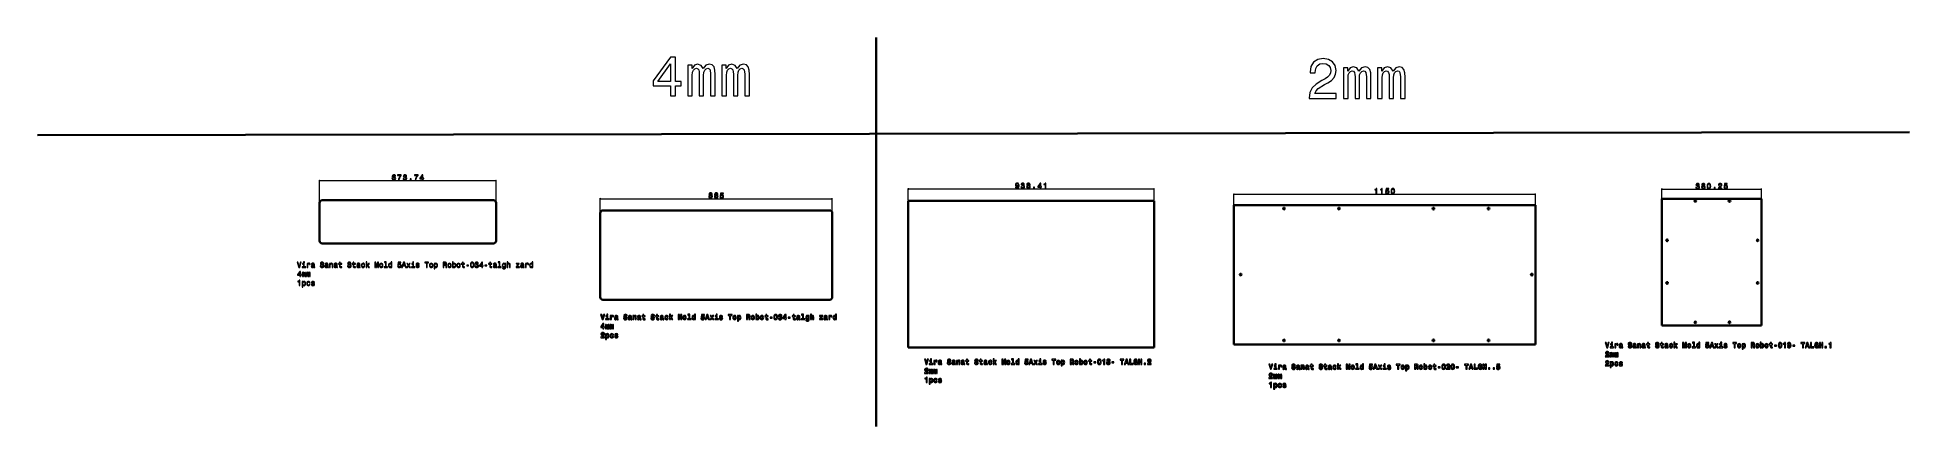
# Model space of a CAD drawing. Extents: x -2439 to 4698, y -548 to 933.
import ezdxf

# ---------------------------------------------------------------- set-up
doc = ezdxf.new("R2010")
doc.units = 0

msp = doc.modelspace()

# ---------------------------------------------------------------- linework, layer by layer
at = {"color": 7, "lineweight": 35}
for p, q in [((757.9, 933.3), (757.9, -547.9)), ((-2439.5, 561.4), (4698.2, 572.4)), ((-1364.2, 159.4), (-1364.2, 303.4)), ((-1354.2, 313.4), (-700.4, 313.4)), ((-690.4, 303.4), (-690.4, 159.4)), ((880.3, -246.7), (880.3, 311.3)), ((880.3, 311.3), (1818.7, 311.3)), ((1818.7, -246.7), (1818.7, 311.3)), ((2121.5, -235.4), (2121.5, 294.6)), ((3271.5, 294.6), (2121.5, 294.6)), ((3271.5, -235.4), (3271.5, 294.6)), ((3753.9, -163.3), (3753.9, 318.7)), ((4134.2, 318.7), (3753.9, 318.7)), ((4134.2, -163.3), (4134.2, 318.7)), ((-294, -55), (-294, 265)), ((-284, 275), (581, 275)), ((591, 265), (591, -55)), ((-700.4, 149.4), (-1354.2, 149.4)), ((581, -65), (-284, -65)), ((4134.2, -163.3), (3753.9, -163.3)), ((880.3, -246.7), (1818.7, -246.7)), ((3271.5, -235.4), (2121.5, -235.4))]:
    msp.add_line(p, q, dxfattribs=at)
at = {"color": 7, "lineweight": 13}
for p, q in [((-1364.2, 305.4), (-1364.2, 390.3)), ((-1364.2, 388.3), (-690.4, 388.3)), ((-690.4, 305.4), (-690.4, 390.3)), ((880.3, 313.3), (880.3, 358.9)), ((880.3, 356.9), (1818.7, 356.9)), ((1818.7, 313.3), (1818.7, 358.9)), ((3753.9, 320.7), (3753.9, 357.7)), ((4134.2, 320.7), (4134.2, 357.7)), ((-294, 267), (-294, 321.6)), ((-294, 319.6), (591, 319.6)), ((591, 267), (591, 321.6)), ((2121.5, 296.6), (2121.5, 338.4)), ((2121.5, 336.4), (3271.5, 336.4)), ((3271.5, 296.6), (3271.5, 338.4)), ((3753.9, 355.7), (4134.2, 355.7))]:
    msp.add_line(p, q, dxfattribs=at)
at = {"color": 5, "lineweight": 13}
for points in [[(-26.2, 711.6), (-6.8, 711.6), (-6.8, 748.8), (14.6, 748.8), (14.6, 766.1), (-6.8, 766.1), (-6.8, 858.4), (-26.5, 858.4), (-92.2, 767.8), (-92.2, 748.8), (-26.2, 748.8)], [(-74, 766.1), (-26.2, 833.3), (-26.2, 766.1)], [(39.7, 711.6), (57.2, 711.6), (57.2, 789.2), (58.3, 800.9), (61.5, 809.3), (66.5, 814.3), (73, 816.2), (78.2, 814.5), (81.6, 810.2), (83.3, 802.8), (84, 793.1), (84, 711.6), (100.4, 711.6), (100.4, 789.2), (101.5, 800.7), (104.7, 809.1), (109.9, 814.3), (116.4, 816.2), (121.6, 814.5), (125.1, 810.2), (127.2, 793.1), (127.2, 711.6), (144.7, 711.6), (144.7, 791.8), (143.6, 808.4), (140.2, 821.2), (133.3, 829), (122, 831.8), (108.8, 827.5), (98.7, 814.9), (90.7, 827.2), (77.3, 831.8), (65, 827.5), (56.5, 815.4), (56.5, 827.7), (39.7, 827.7)], [(169.8, 711.6), (187.3, 711.6), (187.3, 789.2), (188.4, 800.9), (191.6, 809.3), (196.6, 814.3), (203.1, 816.2), (208.3, 814.5), (211.7, 810.2), (213.5, 802.8), (214.1, 793.1), (214.1, 711.6), (230.5, 711.6), (230.5, 789.2), (231.6, 800.7), (234.9, 809.1), (240, 814.3), (246.5, 816.2), (251.7, 814.5), (255.2, 810.2), (257.3, 793.1), (257.3, 711.6), (274.8, 711.6), (274.8, 791.8), (273.8, 808.4), (270.3, 821.2), (263.4, 829), (252.1, 831.8), (239, 827.5), (228.8, 814.9), (220.8, 827.2), (207.4, 831.8), (195.1, 827.5), (186.7, 815.4), (186.7, 827.7), (169.8, 827.7)], [(2409.1, 701.6), (2512.2, 701.6), (2512.2, 720.2), (2430.7, 720.2), (2435.3, 730.4), (2443.1, 738.8), (2467.1, 754.1), (2479.8, 760.6), (2494.1, 769.9), (2504.2, 780.7), (2510.1, 793.5), (2512.2, 807.9), (2508.6, 826.1), (2498.4, 840.4), (2482.8, 849.4), (2462.7, 852.7), (2442, 849), (2426.2, 838.9), (2416, 822.6), (2412.6, 801.2), (2412.6, 798.2), (2432.3, 798.2), (2432.3, 800), (2434.2, 814.6), (2440, 825.5), (2449.3, 832.4), (2461.7, 834.7), (2474.2, 832.6), (2483.5, 827.2), (2489.5, 818.8), (2491.7, 808.2), (2490.2, 798.2), (2486.1, 789.8), (2479.2, 782.4), (2469.6, 776), (2456.9, 769), (2435.7, 755.6), (2420.8, 741.4), (2411.9, 724.1), (2409.1, 702.3)], [(2539.7, 701.6), (2557.2, 701.6), (2557.2, 779.2), (2558.3, 790.9), (2561.5, 799.3), (2566.5, 804.3), (2573, 806.2), (2578.2, 804.5), (2581.6, 800.2), (2583.3, 792.8), (2584, 783.1), (2584, 701.6), (2600.4, 701.6), (2600.4, 779.2), (2601.5, 790.7), (2604.7, 799.1), (2609.9, 804.3), (2616.4, 806.2), (2621.6, 804.5), (2625.1, 800.2), (2627.2, 783.1), (2627.2, 701.6), (2644.7, 701.6), (2644.7, 781.8), (2643.6, 798.4), (2640.2, 811.2), (2633.3, 819), (2622, 821.8), (2608.8, 817.5), (2598.7, 804.9), (2590.7, 817.2), (2577.3, 821.8), (2565, 817.5), (2556.5, 805.4), (2556.5, 817.7), (2539.7, 817.7)], [(2669.8, 701.6), (2687.3, 701.6), (2687.3, 779.2), (2688.4, 790.9), (2691.6, 799.3), (2696.6, 804.3), (2703.1, 806.2), (2708.3, 804.5), (2711.7, 800.2), (2713.5, 792.8), (2714.1, 783.1), (2714.1, 701.6), (2730.5, 701.6), (2730.5, 779.2), (2731.6, 790.7), (2734.9, 799.1), (2740, 804.3), (2746.5, 806.2), (2751.7, 804.5), (2755.2, 800.2), (2757.3, 783.1), (2757.3, 701.6), (2774.8, 701.6), (2774.8, 781.8), (2773.8, 798.4), (2770.3, 811.2), (2763.4, 819), (2752.1, 821.8), (2739, 817.5), (2728.8, 804.9), (2720.8, 817.2), (2707.4, 821.8), (2695.1, 817.5), (2686.7, 805.4), (2686.7, 817.7), (2669.8, 817.7)]]:
    msp.add_lwpolyline(points, close=True, dxfattribs=at)
at = {"color": 7, "lineweight": 13}
for points in [[(-1362.3, 388.8), (-1364.2, 388.3), (-1362.3, 387.8)], [(-692.4, 387.8), (-690.4, 388.3), (-692.4, 388.8)], [(882.3, 357.4), (880.3, 356.9), (882.3, 356.4)], [(1816.8, 356.4), (1818.7, 356.9), (1816.8, 357.4)], [(-292.1, 320.1), (-294, 319.6), (-292.1, 319)], [(589.1, 319), (591, 319.6), (589.1, 320.1)], [(2123.4, 336.9), (2121.5, 336.4), (2123.4, 335.9)], [(3269.6, 335.9), (3271.5, 336.4), (3269.6, 336.9)], [(3755.9, 356.2), (3753.9, 355.7), (3755.9, 355.2)], [(4132.2, 355.2), (4134.2, 355.7), (4132.2, 356.2)]]:
    msp.add_lwpolyline(points, dxfattribs=at)
for points in [[(-1073.8, 404.9), (-1074.3, 407.2), (-1075.6, 409), (-1077.5, 410.1), (-1080.1, 410.4), (-1081.8, 410.2), (-1083.3, 409.7), (-1084.6, 408.8), (-1085.6, 407.5), (-1086.5, 405.9), (-1087.1, 404), (-1087.5, 401.7), (-1087.7, 399.2), (-1087.2, 395.1), (-1085.8, 392.1), (-1083.5, 390.3), (-1080.4, 389.7), (-1077.6, 390.2), (-1075.5, 391.6), (-1074.1, 393.7), (-1073.6, 396.4), (-1074.1, 399.2), (-1075.4, 401.3), (-1077.5, 402.6), (-1080, 403.1), (-1082.7, 402.5), (-1084.8, 400.8), (-1084.3, 404), (-1083.4, 406.3), (-1082, 407.6), (-1080.1, 408.1), (-1078.6, 407.9), (-1077.5, 407.3), (-1076.8, 406.2), (-1076.4, 404.9)], [(-1076.4, 396.4), (-1076.7, 394.6), (-1077.5, 393.2), (-1078.8, 392.3), (-1080.4, 392), (-1082.1, 392.3), (-1083.4, 393.2), (-1084.3, 394.5), (-1084.5, 396.4), (-1084.2, 398.2), (-1083.4, 399.5), (-1082.1, 400.4), (-1080.3, 400.7), (-1078.8, 400.4), (-1077.5, 399.5), (-1076.7, 398.2)], [(-1063.3, 390.3), (-1060.4, 390.3), (-1059.5, 395), (-1057.8, 399.5), (-1055.5, 403.6), (-1052.4, 407.5), (-1052.4, 409.9), (-1066.1, 409.9), (-1066.1, 407.2), (-1055.1, 407.2), (-1058.3, 403.3), (-1060.7, 399.3), (-1062.4, 395)], [(-1045.3, 396.6), (-1045.3, 396.4), (-1044.8, 393.6), (-1043.4, 391.5), (-1041.3, 390.2), (-1038.5, 389.7), (-1035.5, 390.2), (-1033.2, 391.5), (-1031.8, 393.5), (-1031.3, 396.1), (-1031.5, 397.8), (-1032.1, 399.2), (-1033.2, 400.2), (-1034.6, 401), (-1032.7, 402.6), (-1032, 405), (-1032.5, 407.3), (-1033.7, 409), (-1035.7, 410.1), (-1038.5, 410.4), (-1041.1, 410), (-1043.1, 408.7), (-1044.4, 406.7), (-1044.8, 404), (-1044.8, 403.8), (-1042.2, 403.8), (-1042, 405.6), (-1041.2, 407), (-1040, 407.8), (-1038.3, 408.1), (-1036.8, 407.8), (-1035.7, 407.2), (-1035.1, 406.2), (-1034.8, 404.9), (-1035.1, 403.5), (-1035.8, 402.6), (-1037, 402), (-1038.6, 401.8), (-1039.8, 401.8), (-1039.8, 399.6), (-1038.3, 399.6), (-1036.5, 399.4), (-1035.2, 398.7), (-1034.4, 397.5), (-1034.1, 396.1), (-1034.4, 394.4), (-1035.2, 393.2), (-1036.6, 392.4), (-1038.3, 392.1), (-1040.1, 392.4), (-1041.5, 393.3), (-1042.3, 394.7), (-1042.6, 396.6)], [(-1018.6, 390.3), (-1014.7, 390.3), (-1014.7, 394.6), (-1018.6, 394.6)], [(-999.3, 390.3), (-996.4, 390.3), (-995.4, 395), (-993.8, 399.5), (-991.4, 403.6), (-988.3, 407.5), (-988.3, 409.9), (-1002, 409.9), (-1002, 407.2), (-991.1, 407.2), (-994.3, 403.3), (-996.6, 399.3), (-998.3, 395)], [(-972.4, 390.3), (-969.8, 390.3), (-969.8, 395.2), (-966.9, 395.2), (-966.9, 397.5), (-969.8, 397.5), (-969.8, 409.9), (-972.4, 409.9), (-981.2, 397.8), (-981.2, 395.2), (-972.4, 395.2)], [(-978.7, 397.5), (-972.4, 406.5), (-972.4, 397.5)], [(1289.2, 363.9), (1289.7, 361.6), (1290.9, 359.8), (1292.9, 358.7), (1295.5, 358.3), (1297.2, 358.5), (1298.7, 359.1), (1300, 359.9), (1301.1, 361.2), (1302, 362.8), (1302.6, 364.8), (1303, 367), (1303.1, 369.6), (1302.6, 373.7), (1301.2, 376.6), (1299, 378.4), (1295.9, 379.1), (1293, 378.5), (1290.9, 377.1), (1289.5, 375), (1289.1, 372.3), (1289.5, 369.6), (1290.9, 367.5), (1292.9, 366.1), (1295.5, 365.7), (1298.2, 366.3), (1300.2, 367.9), (1299.8, 364.7), (1298.8, 362.5), (1297.4, 361.1), (1295.5, 360.7), (1294, 360.9), (1292.9, 361.5), (1292.2, 362.5), (1291.9, 363.9)], [(1291.9, 372.4), (1292.2, 374.2), (1293, 375.6), (1294.2, 376.5), (1295.9, 376.8), (1297.6, 376.5), (1298.9, 375.6), (1299.7, 374.2), (1300, 372.4), (1299.7, 370.6), (1298.9, 369.2), (1297.5, 368.4), (1295.8, 368.1), (1294.2, 368.4), (1293, 369.2), (1292.2, 370.5)], [(1310.2, 365.2), (1310.2, 365), (1310.7, 362.2), (1312.1, 360.1), (1314.2, 358.8), (1317, 358.3), (1320, 358.8), (1322.3, 360.1), (1323.7, 362.1), (1324.2, 364.7), (1324, 366.4), (1323.4, 367.8), (1322.3, 368.8), (1320.9, 369.6), (1322.8, 371.2), (1323.5, 373.7), (1323, 375.9), (1321.8, 377.6), (1319.8, 378.7), (1317, 379.1), (1314.4, 378.6), (1312.4, 377.3), (1311.1, 375.3), (1310.7, 372.6), (1310.7, 372.4), (1313.3, 372.4), (1313.5, 374.3), (1314.3, 375.6), (1315.5, 376.4), (1317.2, 376.7), (1318.7, 376.5), (1319.8, 375.9), (1320.4, 374.9), (1320.7, 373.5), (1320.4, 372.1), (1319.7, 371.2), (1318.5, 370.6), (1316.9, 370.4), (1315.8, 370.5), (1315.8, 368.2), (1317.2, 368.2), (1319, 368), (1320.3, 367.3), (1321.1, 366.2), (1321.4, 364.7), (1321.1, 363), (1320.3, 361.8), (1318.9, 361), (1317.2, 360.8), (1315.4, 361), (1314.1, 361.9), (1313.2, 363.3), (1312.9, 365.2)], [(1335.3, 369.7), (1333.8, 368.9), (1332.8, 367.8), (1332.2, 366.3), (1332, 364.6), (1332.4, 362.1), (1333.8, 360.1), (1335.9, 358.8), (1338.9, 358.3), (1341.8, 358.8), (1343.9, 360.1), (1345.3, 362.1), (1345.7, 364.6), (1345.5, 366.3), (1344.9, 367.8), (1343.9, 368.9), (1342.4, 369.7), (1343.6, 370.4), (1344.4, 371.3), (1344.9, 372.5), (1345.1, 373.9), (1344.6, 375.9), (1343.4, 377.6), (1341.4, 378.6), (1338.9, 379.1), (1336.3, 378.6), (1334.3, 377.6), (1333.1, 375.9), (1332.6, 373.9), (1332.8, 372.5), (1333.3, 371.3)], [(1334.7, 364.7), (1335, 366.2), (1335.8, 367.4), (1337.1, 368.1), (1338.9, 368.4), (1340.6, 368.1), (1341.9, 367.4), (1342.7, 366.2), (1343, 364.7), (1342.7, 363.1), (1341.9, 361.8), (1340.6, 361), (1338.9, 360.8), (1337.1, 361), (1335.8, 361.8), (1335, 363.1)], [(1335.4, 373.7), (1335.6, 374.9), (1336.3, 375.9), (1337.4, 376.5), (1338.9, 376.7), (1340.3, 376.5), (1341.4, 375.9), (1342.1, 374.9), (1342.3, 373.7), (1342.1, 372.4), (1341.4, 371.4), (1340.3, 370.7), (1338.9, 370.5), (1337.4, 370.7), (1336.3, 371.4), (1335.6, 372.4)], [(1358.2, 358.9), (1362.2, 358.9), (1362.2, 363.2), (1358.2, 363.2)], [(1383.1, 358.9), (1385.7, 358.9), (1385.7, 363.9), (1388.6, 363.9), (1388.6, 366.2), (1385.7, 366.2), (1385.7, 378.5), (1383.1, 378.5), (1374.4, 366.4), (1374.4, 363.9), (1383.1, 363.9)], [(1376.8, 366.2), (1383.1, 375.1), (1383.1, 366.2)], [(1402.4, 358.9), (1405, 358.9), (1405, 379.1), (1403, 379.1), (1402.5, 377.3), (1401.5, 376.1), (1399.9, 375.4), (1397.7, 375.2), (1397.7, 373.1), (1402.4, 373.1)], [(2663.9, 338.4), (2666.6, 338.4), (2666.6, 358.6), (2664.6, 358.6), (2664.1, 356.8), (2663.1, 355.6), (2661.5, 354.9), (2659.3, 354.7), (2659.3, 352.7), (2663.9, 352.7)], [(2685.3, 338.4), (2687.9, 338.4), (2687.9, 358.6), (2686, 358.6), (2685.4, 356.8), (2684.4, 355.6), (2682.8, 354.9), (2680.6, 354.7), (2680.6, 352.7), (2685.3, 352.7)], [(2700, 343.6), (2700.7, 341.3), (2702.1, 339.4), (2704.1, 338.3), (2706.8, 337.9), (2709.7, 338.4), (2712, 339.8), (2713.4, 342), (2714, 344.9), (2713.5, 347.6), (2712.1, 349.7), (2709.9, 351), (2707.1, 351.5), (2705, 351.2), (2703.3, 350.2), (2704.1, 355.6), (2712.9, 355.6), (2712.9, 358), (2702.2, 358), (2700.6, 347.4), (2702.9, 347.4), (2704.6, 348.7), (2706.7, 349.2), (2708.5, 348.9), (2710, 348), (2710.9, 346.6), (2711.2, 344.8), (2710.9, 343), (2709.9, 341.5), (2708.5, 340.6), (2706.7, 340.3), (2705.2, 340.5), (2704, 341.2), (2703.1, 342.2), (2702.7, 343.6)], [(2721.6, 348.2), (2722, 343.7), (2723.4, 340.4), (2725.5, 338.5), (2728.5, 337.9), (2731.5, 338.5), (2733.6, 340.4), (2735, 343.7), (2735.4, 348.2), (2735, 352.7), (2734.4, 354.5), (2733.6, 355.9), (2731.5, 357.9), (2728.5, 358.6), (2725.5, 357.9), (2723.4, 355.9), (2722, 352.7)], [(3883.4, 364), (3883.4, 363.8), (3883.9, 361), (3885.2, 358.9), (3887.4, 357.6), (3890.2, 357.1), (3893.2, 357.6), (3895.4, 358.9), (3896.9, 360.9), (3897.4, 363.5), (3897.2, 365.2), (3896.5, 366.6), (3895.5, 367.6), (3894.1, 368.4), (3896, 370), (3896.6, 372.5), (3896.2, 374.7), (3895, 376.4), (3893, 377.5), (3890.2, 377.8), (3887.6, 377.4), (3885.6, 376.1), (3884.3, 374.1), (3883.9, 371.4), (3883.9, 371.2), (3886.4, 371.2), (3886.7, 373.1), (3887.4, 374.4), (3888.6, 375.2), (3890.3, 375.5), (3891.8, 375.3), (3892.9, 374.6), (3893.6, 373.7), (3893.9, 372.3), (3893.6, 370.9), (3892.9, 370), (3891.7, 369.4), (3890.1, 369.2), (3888.9, 369.3), (3888.9, 367), (3890.3, 367), (3892.2, 366.8), (3893.5, 366.1), (3894.3, 365), (3894.6, 363.5), (3894.3, 361.8), (3893.5, 360.6), (3892.1, 359.8), (3890.4, 359.5), (3888.6, 359.8), (3887.2, 360.7), (3886.4, 362.1), (3886.1, 364)], [(3908.5, 368.5), (3907, 367.7), (3906, 366.5), (3905.3, 365.1), (3905.1, 363.4), (3905.6, 360.9), (3906.9, 358.9), (3909.1, 357.6), (3912, 357.1), (3914.9, 357.6), (3917.1, 358.9), (3918.4, 360.9), (3918.9, 363.4), (3918.7, 365.1), (3918.1, 366.5), (3917, 367.7), (3915.6, 368.5), (3916.8, 369.2), (3917.6, 370.1), (3918.1, 371.3), (3918.2, 372.7), (3917.8, 374.7), (3916.6, 376.4), (3914.6, 377.4), (3912, 377.8), (3909.4, 377.4), (3907.5, 376.4), (3906.2, 374.7), (3905.8, 372.7), (3906, 371.3), (3906.4, 370.1)], [(3907.9, 363.5), (3908.2, 365), (3909, 366.2), (3910.3, 366.9), (3912, 367.2), (3913.7, 366.9), (3915, 366.2), (3915.9, 365), (3916.2, 363.5), (3915.9, 361.9), (3915, 360.6), (3913.7, 359.8), (3912, 359.5), (3910.3, 359.8), (3909, 360.6), (3908.2, 361.9)], [(3908.5, 372.5), (3908.8, 373.7), (3909.5, 374.7), (3910.6, 375.3), (3912, 375.5), (3913.5, 375.3), (3914.6, 374.7), (3915.3, 373.7), (3915.5, 372.5), (3915.3, 371.2), (3914.6, 370.2), (3913.5, 369.5), (3912, 369.3), (3910.6, 369.5), (3909.5, 370.2), (3908.8, 371.2)], [(3926.4, 367.5), (3926.9, 362.9), (3928.2, 359.7), (3930.4, 357.8), (3933.4, 357.1), (3936.3, 357.8), (3938.5, 359.7), (3939.8, 362.9), (3940.3, 367.5), (3939.8, 372), (3939.3, 373.8), (3938.5, 375.2), (3936.3, 377.2), (3933.4, 377.8), (3930.4, 377.2), (3928.2, 375.2), (3926.9, 372)], [(3929.2, 367.5), (3929.4, 371), (3930.2, 373.5), (3931.5, 374.9), (3933.4, 375.5), (3935.3, 374.9), (3936.6, 373.5), (3937.3, 371), (3937.5, 367.5), (3937.3, 364), (3936.6, 361.4), (3935.3, 360), (3933.4, 359.5), (3931.5, 360), (3930.2, 361.4), (3929.4, 364)], [(3952.7, 357.7), (3956.7, 357.7), (3956.7, 362), (3952.7, 362)], [(3969, 357.7), (3982.8, 357.7), (3982.8, 360.2), (3971.9, 360.2), (3972.5, 361.5), (3973.6, 362.7), (3976.8, 364.7), (3978.5, 365.6), (3980.4, 366.8), (3981.7, 368.3), (3982.5, 370), (3982.8, 371.9), (3982.3, 374.3), (3980.9, 376.2), (3978.9, 377.4), (3976.2, 377.8), (3973.4, 377.4), (3971.3, 376), (3970, 373.8), (3969.5, 371), (3969.5, 370.6), (3972.1, 370.6), (3972.1, 370.8), (3972.4, 372.8), (3973.2, 374.2), (3974.4, 375.1), (3976.1, 375.5), (3977.7, 375.2), (3979, 374.4), (3979.8, 373.3), (3980.1, 371.9), (3979.9, 370.6), (3979.3, 369.5), (3978.4, 368.5), (3977.1, 367.6), (3975.4, 366.7), (3972.6, 364.9), (3970.6, 363), (3969.4, 360.7), (3969, 357.8)], [(3990.3, 362.9), (3990.9, 360.6), (3992.3, 358.7), (3994.4, 357.6), (3997.1, 357.1), (4000, 357.6), (4002.2, 359.1), (4003.7, 361.3), (4004.2, 364.2), (4003.7, 366.9), (4002.4, 369), (4000.2, 370.3), (3997.4, 370.8), (3995.2, 370.5), (3993.6, 369.5), (3994.4, 374.9), (4003.1, 374.9), (4003.1, 377.3), (3992.4, 377.3), (3990.9, 366.7), (3993.2, 366.7), (3994.8, 368), (3997, 368.5), (3998.8, 368.2), (4000.2, 367.3), (4001.1, 365.9), (4001.4, 364), (4001.1, 362.2), (4000.2, 360.8), (3998.8, 359.9), (3997, 359.6), (3995.4, 359.8), (3994.3, 360.5), (3993.4, 361.5), (3993, 362.9)], [(123.6, 332.3), (122.1, 331.5), (121.1, 330.4), (120.5, 329), (120.3, 327.3), (120.7, 324.7), (122.1, 322.7), (124.2, 321.5), (127.2, 321), (130.1, 321.5), (132.2, 322.7), (133.5, 324.7), (134, 327.3), (133.8, 329), (133.2, 330.4), (132.2, 331.5), (130.7, 332.3), (131.9, 333), (132.7, 334), (133.2, 335.1), (133.3, 336.5), (132.9, 338.6), (131.7, 340.2), (129.7, 341.3), (127.2, 341.7), (124.6, 341.3), (122.6, 340.2), (121.4, 338.6), (120.9, 336.5), (121.1, 335.1), (121.6, 334)], [(123, 327.4), (123.3, 328.9), (124.1, 330), (125.4, 330.8), (127.2, 331), (128.9, 330.8), (130.1, 330), (131, 328.9), (131.3, 327.4), (131, 325.7), (130.1, 324.5), (128.9, 323.7), (127.2, 323.4), (125.4, 323.7), (124.1, 324.5), (123.3, 325.7)], [(123.7, 336.3), (123.9, 337.6), (124.6, 338.6), (125.7, 339.2), (127.2, 339.4), (128.6, 339.2), (129.7, 338.6), (130.4, 337.6), (130.6, 336.3), (130.4, 335), (129.7, 334), (128.6, 333.3), (127.2, 333.1), (125.7, 333.4), (124.6, 334), (123.9, 335)], [(144.9, 332.3), (143.5, 331.5), (142.4, 330.4), (141.8, 329), (141.6, 327.3), (142.1, 324.7), (143.4, 322.7), (145.6, 321.5), (148.5, 321), (151.4, 321.5), (153.6, 322.7), (154.9, 324.7), (155.4, 327.3), (155.2, 329), (154.6, 330.4), (153.5, 331.5), (152.1, 332.3), (153.2, 333), (154, 334), (154.5, 335.1), (154.7, 336.5), (154.2, 338.6), (153, 340.2), (151.1, 341.3), (148.5, 341.7), (145.9, 341.3), (143.9, 340.2), (142.7, 338.6), (142.3, 336.5), (142.4, 335.1), (142.9, 334)], [(144.4, 327.4), (144.6, 328.9), (145.5, 330), (146.8, 330.8), (148.5, 331), (150.2, 330.8), (151.5, 330), (152.3, 328.9), (152.6, 327.4), (152.3, 325.7), (151.5, 324.5), (150.2, 323.7), (148.5, 323.4), (146.8, 323.7), (145.5, 324.5), (144.6, 325.7)], [(145, 336.3), (145.2, 337.6), (145.9, 338.6), (147, 339.2), (148.5, 339.4), (149.9, 339.2), (151, 338.6), (151.7, 337.6), (152, 336.3), (151.7, 335), (151, 334), (149.9, 333.3), (148.5, 333.1), (147, 333.4), (145.9, 334), (145.2, 335)], [(162.7, 326.8), (163.3, 324.4), (164.7, 322.6), (166.8, 321.4), (169.5, 321), (172.4, 321.5), (174.7, 322.9), (176.1, 325.2), (176.6, 328), (176.2, 330.7), (174.8, 332.8), (172.6, 334.2), (169.8, 334.7), (167.7, 334.3), (166, 333.4), (166.8, 338.8), (175.6, 338.8), (175.6, 341.1), (164.9, 341.1), (163.3, 330.5), (165.6, 330.5), (167.3, 331.9), (169.4, 332.4), (171.2, 332), (172.6, 331.1), (173.5, 329.7), (173.9, 327.9), (173.5, 326.1), (172.6, 324.7), (171.2, 323.8), (169.4, 323.5), (167.9, 323.7), (166.7, 324.3), (165.8, 325.4), (165.4, 326.8)], [(2724.3, 348.2), (2724.6, 351.7), (2725.3, 354.2), (2726.6, 355.7), (2728.5, 356.2), (2730.4, 355.7), (2731.7, 354.2), (2732.4, 351.7), (2732.7, 348.2), (2732.4, 344.7), (2731.7, 342.2), (2730.4, 340.7), (2728.5, 340.2), (2726.6, 340.7), (2725.3, 342.2), (2724.6, 344.7)], [(-1436.1, 77.9), (-1441.1, 60.8), (-1446.3, 77.9), (-1449, 77.9), (-1442.6, 57.8), (-1439.7, 57.8), (-1433.4, 77.9)], [(-1422, 60), (-1422, 72.8), (-1428.5, 72.8), (-1428.5, 70.6), (-1424.5, 70.6), (-1424.5, 60), (-1429.7, 60), (-1429.7, 57.8), (-1416.7, 57.8), (-1416.7, 60)], [(-1421.9, 78.5), (-1424.6, 78.5), (-1424.6, 75.7), (-1421.9, 75.7)], [(-1411.4, 57.8), (-1408.9, 57.8), (-1408.9, 66.7), (-1408.6, 68.8), (-1407.9, 70.4), (-1406.6, 71.3), (-1404.9, 71.6), (-1403.6, 71.4), (-1402.7, 70.8), (-1402.1, 69.8), (-1401.9, 68.5), (-1399.3, 68.5), (-1399.7, 70.8), (-1400.6, 72.5), (-1402.2, 73.5), (-1404.4, 73.9), (-1405.8, 73.6), (-1407.1, 73.1), (-1408.2, 72.1), (-1409.1, 70.8), (-1409.1, 73.3), (-1411.4, 73.3)], [(-1385.8, 59.9), (-1385.8, 59.8), (-1385.7, 58.8), (-1385.3, 58.1), (-1383.5, 57.6), (-1382, 57.8), (-1382, 59.7), (-1382.6, 59.7), (-1383.5, 60), (-1383.6, 61.2), (-1383.6, 69.2), (-1383.9, 71.2), (-1384.9, 72.7), (-1386.7, 73.6), (-1389.2, 73.9), (-1391.6, 73.5), (-1393.4, 72.5), (-1394.5, 71), (-1394.9, 69), (-1394.9, 68.8), (-1392.6, 68.8), (-1392.4, 70), (-1391.8, 70.9), (-1390.7, 71.4), (-1389.3, 71.6), (-1387.9, 71.5), (-1386.9, 71), (-1386.2, 70.3), (-1386, 69.3), (-1386.2, 68), (-1386.6, 67.4), (-1387.8, 67.2), (-1389.9, 66.9), (-1392.4, 66.4), (-1394.2, 65.5), (-1395.2, 64), (-1395.5, 61.9), (-1395.2, 60), (-1394.3, 58.6), (-1392.9, 57.7), (-1390.9, 57.4), (-1388.2, 58)], [(-1358.9, 64.4), (-1361.5, 64.4), (-1361, 61.4), (-1359.5, 59.1), (-1357.3, 57.8), (-1354.3, 57.3), (-1351.3, 57.8), (-1349.1, 59), (-1347.7, 61), (-1347.2, 63.6), (-1347.6, 66), (-1348.8, 67.5), (-1350.8, 68.5), (-1353.4, 69.3), (-1355.7, 69.8), (-1357.1, 70.5), (-1358, 71.4), (-1358.2, 72.8), (-1358, 74.1), (-1357.2, 75.1), (-1356.1, 75.8), (-1354.5, 76), (-1352.9, 75.7), (-1351.6, 74.9), (-1350.8, 73.6), (-1350.4, 71.9), (-1347.7, 71.9), (-1347.7, 71.9), (-1348.2, 74.6), (-1349.6, 76.7), (-1351.7, 77.9), (-1354.6, 78.4), (-1357.2, 77.9), (-1359.2, 76.7), (-1360.5, 74.8), (-1360.9, 72.4), (-1360.6, 70.3), (-1359.5, 68.8), (-1357.7, 67.8), (-1355.4, 67.1), (-1353, 66.4), (-1351.3, 65.8), (-1350.2, 64.8), (-1349.8, 63.3), (-1350.2, 61.8), (-1351.1, 60.7), (-1352.4, 59.9), (-1354.2, 59.7), (-1356.2, 60), (-1357.7, 61), (-1358.6, 62.5)], [(-1333.8, 59.9), (-1333.8, 59.8), (-1333.7, 58.8), (-1333.2, 58.1), (-1331.4, 57.6), (-1330, 57.8), (-1330, 59.7), (-1330.6, 59.7), (-1331.4, 60), (-1331.5, 61.2), (-1331.5, 69.2), (-1331.9, 71.2), (-1332.9, 72.7), (-1334.7, 73.6), (-1337.1, 73.9), (-1339.6, 73.5), (-1341.3, 72.5), (-1342.5, 71), (-1342.8, 69), (-1342.8, 68.8), (-1340.6, 68.8), (-1340.4, 70), (-1339.7, 70.9), (-1338.7, 71.4), (-1337.2, 71.6), (-1335.8, 71.5), (-1334.8, 71), (-1334.2, 70.3), (-1334, 69.3), (-1334.1, 68), (-1334.6, 67.4), (-1335.7, 67.2), (-1337.9, 66.9), (-1340.4, 66.4), (-1342.1, 65.5), (-1343.2, 64), (-1343.5, 61.9), (-1343.2, 60), (-1342.3, 58.6), (-1340.9, 57.7), (-1338.9, 57.4), (-1336.2, 58)], [(-1325.6, 57.8), (-1323.1, 57.8), (-1323.1, 66.8), (-1322.8, 68.8), (-1322, 70.3), (-1320.7, 71.2), (-1319, 71.6), (-1317.6, 71.3), (-1316.7, 70.5), (-1316.3, 69.2), (-1316.2, 67.5), (-1316.2, 57.8), (-1313.6, 57.8), (-1313.6, 68), (-1313.7, 70.1), (-1314.3, 71.8), (-1316, 73.3), (-1318.6, 73.9), (-1320.1, 73.7), (-1321.3, 73.1), (-1322.4, 72.2), (-1323.2, 71), (-1323.2, 73.3), (-1325.6, 73.3)], [(-1299.1, 59.9), (-1299.1, 59.8), (-1299, 58.8), (-1298.5, 58.1), (-1296.7, 57.6), (-1295.3, 57.8), (-1295.3, 59.7), (-1295.9, 59.7), (-1296.7, 60), (-1296.9, 61.2), (-1296.9, 69.2), (-1297.2, 71.2), (-1298.2, 72.7), (-1300, 73.6), (-1302.4, 73.9), (-1304.9, 73.5), (-1306.7, 72.5), (-1307.8, 71), (-1308.1, 69), (-1308.1, 68.8), (-1305.9, 68.8), (-1305.7, 70), (-1305, 70.9), (-1304, 71.4), (-1302.5, 71.6), (-1301.1, 71.5), (-1300.1, 71), (-1299.5, 70.3), (-1299.3, 69.3), (-1299.4, 68), (-1299.9, 67.4), (-1301, 67.2), (-1303.2, 66.9), (-1305.7, 66.4), (-1307.4, 65.5), (-1308.5, 64), (-1308.8, 61.9), (-1308.5, 60), (-1307.6, 58.6), (-1306.2, 57.7), (-1304.2, 57.4), (-1301.5, 58)], [(-1287.5, 70.6), (-1287.5, 62.9), (-1287.4, 60.4), (-1286.6, 58.7), (-1284.9, 57.6), (-1282.2, 57.3), (-1279.2, 57.4), (-1279.2, 59.6), (-1281.4, 59.5), (-1283.4, 59.7), (-1284.5, 60.4), (-1284.9, 61.6), (-1285, 63.3), (-1285, 70.6), (-1279.2, 70.6), (-1279.2, 72.8), (-1285, 72.8), (-1285, 77.3), (-1287.5, 77.3), (-1287.5, 72.8), (-1291.9, 72.8), (-1291.9, 70.6)], [(-1254.8, 64.4), (-1257.5, 64.4), (-1256.9, 61.4), (-1255.4, 59.1), (-1253.2, 57.8), (-1250.2, 57.3), (-1247.3, 57.8), (-1245, 59), (-1243.6, 61), (-1243.1, 63.6), (-1243.5, 66), (-1244.7, 67.5), (-1246.7, 68.5), (-1249.3, 69.3), (-1251.6, 69.8), (-1253, 70.5), (-1253.9, 71.4), (-1254.1, 72.8), (-1253.9, 74.1), (-1253.1, 75.1), (-1252, 75.8), (-1250.4, 76), (-1248.8, 75.7), (-1247.5, 74.9), (-1246.7, 73.6), (-1246.3, 71.9), (-1243.7, 71.9), (-1243.7, 71.9), (-1244.1, 74.6), (-1245.5, 76.7), (-1247.6, 77.9), (-1250.5, 78.4), (-1253.1, 77.9), (-1255.1, 76.7), (-1256.4, 74.8), (-1256.9, 72.4), (-1256.5, 70.3), (-1255.4, 68.8), (-1253.7, 67.8), (-1251.3, 67.1), (-1249, 66.4), (-1247.2, 65.8), (-1246.1, 64.8), (-1245.8, 63.3), (-1246.1, 61.8), (-1247, 60.7), (-1248.4, 59.9), (-1250.1, 59.7), (-1252.1, 60), (-1253.6, 61), (-1254.5, 62.5)], [(-1235.5, 70.6), (-1235.5, 62.9), (-1235.3, 60.4), (-1234.5, 58.7), (-1232.9, 57.6), (-1230.2, 57.3), (-1227.2, 57.4), (-1227.2, 59.6), (-1229.4, 59.5), (-1231.3, 59.7), (-1232.4, 60.4), (-1232.9, 61.6), (-1233, 63.3), (-1233, 70.6), (-1227.2, 70.6), (-1227.2, 72.8), (-1233, 72.8), (-1233, 77.3), (-1235.5, 77.3), (-1235.5, 72.8), (-1239.9, 72.8), (-1239.9, 70.6)], [(-1212.4, 59.9), (-1212.4, 59.8), (-1212.2, 58.8), (-1211.8, 58.1), (-1210, 57.6), (-1208.6, 57.8), (-1208.6, 59.7), (-1209.2, 59.7), (-1210, 60), (-1210.1, 61.2), (-1210.1, 69.2), (-1210.5, 71.2), (-1211.5, 72.7), (-1213.2, 73.6), (-1215.7, 73.9), (-1218.1, 73.5), (-1219.9, 72.5), (-1221, 71), (-1221.4, 69), (-1221.4, 68.8), (-1219.1, 68.8), (-1218.9, 70), (-1218.3, 70.9), (-1217.3, 71.4), (-1215.8, 71.6), (-1214.4, 71.5), (-1213.4, 71), (-1212.8, 70.3), (-1212.6, 69.3), (-1212.7, 68), (-1213.1, 67.4), (-1214.3, 67.2), (-1216.4, 66.9), (-1218.9, 66.4), (-1220.7, 65.5), (-1221.7, 64), (-1222, 61.9), (-1221.8, 60), (-1220.9, 58.6), (-1219.4, 57.7), (-1217.4, 57.4), (-1214.7, 58)], [(-1194.3, 68.2), (-1191.8, 68.2), (-1192.4, 70.5), (-1193.6, 72.3), (-1195.5, 73.4), (-1198, 73.9), (-1200.8, 73.3), (-1202.9, 71.7), (-1204.2, 69.1), (-1204.7, 65.5), (-1204.3, 62.1), (-1203, 59.5), (-1200.9, 57.8), (-1198.1, 57.3), (-1195.6, 57.7), (-1193.7, 58.9), (-1192.4, 60.8), (-1191.8, 63.4), (-1194.2, 63.4), (-1194.7, 61.8), (-1195.5, 60.6), (-1196.6, 59.8), (-1198, 59.6), (-1199.8, 59.9), (-1201.1, 61.1), (-1201.8, 63), (-1202.1, 65.6), (-1201.8, 68.2), (-1201, 70.1), (-1199.7, 71.2), (-1198, 71.6), (-1196.5, 71.4), (-1195.4, 70.7), (-1194.7, 69.6)], [(-1186.5, 57.8), (-1184, 57.8), (-1184, 63.3), (-1181.3, 65.9), (-1176.8, 57.8), (-1173.9, 57.8), (-1179.6, 67.6), (-1173.8, 73.3), (-1177, 73.3), (-1184, 66.3), (-1184, 78.5), (-1186.5, 78.5)], [(-1153.4, 57.8), (-1151.2, 57.8), (-1151.2, 76), (-1147.4, 57.8), (-1144.9, 57.8), (-1141.2, 76), (-1141.2, 57.8), (-1139, 57.8), (-1139, 77.8), (-1142.5, 77.8), (-1146.2, 60.2), (-1149.8, 77.8), (-1153.4, 77.8)], [(-1135.6, 65.6), (-1135.1, 62.1), (-1133.8, 59.5), (-1131.7, 57.8), (-1128.8, 57.3), (-1126, 57.8), (-1123.9, 59.4), (-1122.6, 62), (-1122.1, 65.6), (-1122.6, 69.1), (-1123.9, 71.7), (-1126, 73.3), (-1128.8, 73.9), (-1131.7, 73.3), (-1133.8, 71.7), (-1135.1, 69.1)], [(-1133, 65.6), (-1132.7, 68.2), (-1131.9, 70.1), (-1130.6, 71.2), (-1128.8, 71.6), (-1127.1, 71.2), (-1125.8, 70.1), (-1125, 68.2), (-1124.7, 65.6), (-1125, 63), (-1125.8, 61.1), (-1127.1, 59.9), (-1128.8, 59.5), (-1130.6, 59.9), (-1131.9, 61.1), (-1132.7, 63)], [(-1112.4, 76.4), (-1112.4, 60), (-1117.6, 60), (-1117.6, 57.8), (-1104.7, 57.8), (-1104.7, 60), (-1109.9, 60), (-1109.9, 78.5), (-1116.4, 78.5), (-1116.4, 76.4)], [(-1090.6, 60.2), (-1090.6, 57.8), (-1088.1, 57.8), (-1088.1, 78.5), (-1090.6, 78.5), (-1090.6, 71), (-1092.5, 73.1), (-1093.7, 73.7), (-1095, 73.9), (-1097.5, 73.3), (-1099.4, 71.7), (-1100.6, 69.1), (-1101.1, 65.6), (-1100.6, 62.1), (-1099.4, 59.5), (-1097.5, 57.8), (-1095, 57.3), (-1093.7, 57.5), (-1092.5, 58)], [(-1094.6, 71.6), (-1092.9, 71.2), (-1091.7, 70.1), (-1090.9, 68.2), (-1090.6, 65.6), (-1090.9, 63), (-1091.7, 61.1), (-1092.9, 59.9), (-1094.6, 59.6), (-1096.2, 59.9), (-1097.4, 61.1), (-1098.2, 63), (-1098.5, 65.6), (-1098.2, 68.2), (-1097.4, 70), (-1096.2, 71.2)], [(-1066.6, 63.1), (-1066, 60.7), (-1064.5, 58.9), (-1062.5, 57.7), (-1059.8, 57.3), (-1056.9, 57.8), (-1054.6, 59.2), (-1053.2, 61.4), (-1052.6, 64.3), (-1053.1, 67), (-1054.5, 69.1), (-1056.7, 70.5), (-1059.5, 71), (-1061.6, 70.6), (-1063.3, 69.7), (-1062.5, 75.1), (-1053.7, 75.1), (-1053.7, 77.4), (-1064.4, 77.4), (-1066, 66.8), (-1063.7, 66.8), (-1062, 68.2), (-1059.9, 68.7), (-1058.1, 68.3), (-1056.7, 67.4), (-1055.8, 66), (-1055.4, 64.2), (-1055.8, 62.4), (-1056.7, 61), (-1058.1, 60.1), (-1059.9, 59.7), (-1061.4, 59.9), (-1062.6, 60.6), (-1063.5, 61.6), (-1063.9, 63.1)], [(-1050.9, 57.8), (-1048.2, 57.8), (-1046.1, 63.7), (-1038.1, 63.7), (-1036, 57.8), (-1033.3, 57.8), (-1040.6, 77.9), (-1043.6, 77.9)], [(-1045.2, 66.2), (-1042.1, 75), (-1039, 66.2)], [(-1028.9, 57.8), (-1024.9, 63.9), (-1020.8, 57.8), (-1017.7, 57.8), (-1023.3, 65.8), (-1018.1, 73.3), (-1021, 73.3), (-1024.8, 67.7), (-1028.6, 73.3), (-1031.5, 73.3), (-1026.4, 65.8), (-1031.8, 57.8)], [(-1005.6, 60), (-1005.6, 72.8), (-1012.1, 72.8), (-1012.1, 70.6), (-1008.1, 70.6), (-1008.1, 60), (-1013.3, 60), (-1013.3, 57.8), (-1000.4, 57.8), (-1000.4, 60)], [(-1005.5, 78.5), (-1008.2, 78.5), (-1008.2, 75.7), (-1005.5, 75.7)], [(-988.4, 66.9), (-990.9, 67.4), (-992.7, 68.1), (-993.3, 69.5), (-993.1, 70.4), (-992.5, 71.1), (-991.5, 71.5), (-990.1, 71.7), (-988.8, 71.5), (-987.7, 71), (-987, 70.2), (-986.7, 69.2), (-984.3, 69.2), (-984.3, 69.3), (-984.7, 71.1), (-985.9, 72.6), (-987.7, 73.5), (-990.1, 73.9), (-992.6, 73.5), (-994.4, 72.6), (-995.5, 71.2), (-995.8, 69.4), (-995.6, 67.6), (-994.8, 66.4), (-993.5, 65.6), (-991.5, 65), (-988.7, 64.3), (-987, 63.6), (-986.5, 63), (-986.3, 62.1), (-986.6, 61), (-987.3, 60.2), (-988.4, 59.7), (-989.9, 59.5), (-991.5, 59.7), (-992.6, 60.3), (-993.4, 61.3), (-993.7, 62.7), (-996.2, 62.7), (-995.8, 60.4), (-994.6, 58.7), (-992.7, 57.7), (-990.1, 57.3), (-987.4, 57.7), (-985.4, 58.7), (-984.2, 60.3), (-983.8, 62.4), (-984.1, 64.2), (-985, 65.5), (-986.5, 66.3)], [(-956.7, 57.8), (-954, 57.8), (-954, 75.4), (-948, 75.4), (-948, 77.8), (-962.8, 77.8), (-962.8, 75.4), (-956.7, 75.4)], [(-944.7, 65.6), (-944.3, 62.1), (-942.9, 59.5), (-940.8, 57.8), (-938, 57.3), (-935.2, 57.8), (-933.1, 59.4), (-931.8, 62), (-931.3, 65.6), (-931.8, 69.1), (-933.1, 71.7), (-935.2, 73.3), (-938, 73.9), (-940.8, 73.3), (-942.9, 71.7), (-944.3, 69.1)], [(-942.1, 65.6), (-941.9, 68.2), (-941.1, 70.1), (-939.8, 71.2), (-938, 71.6), (-936.3, 71.2), (-935, 70.1), (-934.2, 68.2), (-933.9, 65.6), (-934.2, 63), (-935, 61.1), (-936.3, 59.9), (-938, 59.5), (-939.8, 59.9), (-941.1, 61.1), (-941.9, 63)], [(-924.2, 70.9), (-924.2, 73.3), (-926.8, 73.3), (-926.8, 51.9), (-924.2, 51.9), (-924.2, 60.2), (-923.3, 58.9), (-922.3, 58), (-919.8, 57.3), (-917.4, 57.8), (-915.5, 59.5), (-914.2, 62.1), (-913.8, 65.6), (-914.2, 69.1), (-915.5, 71.7), (-917.4, 73.3), (-919.8, 73.9), (-921.2, 73.7), (-922.4, 73.1), (-923.4, 72.2)], [(-920.2, 59.6), (-921.9, 59.9), (-923.2, 61.1), (-923.9, 63), (-924.2, 65.6), (-923.9, 68.2), (-923.2, 70.1), (-921.9, 71.2), (-920.2, 71.6), (-918.7, 71.2), (-917.4, 70), (-916.7, 68.2), (-916.4, 65.6), (-916.7, 63), (-917.4, 61.1), (-918.7, 59.9)], [(-892.4, 57.8), (-889.7, 57.8), (-889.7, 66.3), (-887, 66.3), (-884.9, 66.2), (-883.7, 65.8), (-883, 64.8), (-882.7, 63.1), (-882.6, 60.6), (-882.4, 58.9), (-882, 57.8), (-879, 57.8), (-879, 58.4), (-879.7, 59.2), (-879.9, 60.7), (-880.1, 63.9), (-880.6, 66.3), (-881.3, 67.1), (-882.3, 67.6), (-881.1, 68.3), (-880.3, 69.3), (-879.8, 70.6), (-879.6, 72.1), (-880.1, 74.6), (-881.2, 76.4), (-883.1, 77.5), (-885.7, 77.8), (-892.4, 77.8)], [(-886.4, 75.4), (-884.7, 75.2), (-883.5, 74.7), (-882.7, 73.7), (-882.4, 72.1), (-882.7, 70.4), (-883.5, 69.4), (-884.8, 68.9), (-886.6, 68.7), (-889.7, 68.7), (-889.7, 75.4)], [(-875.3, 65.6), (-874.9, 62.1), (-873.5, 59.5), (-871.4, 57.8), (-868.6, 57.3), (-865.8, 57.8), (-863.7, 59.4), (-862.4, 62), (-861.9, 65.6), (-862.4, 69.1), (-863.7, 71.7), (-865.8, 73.3), (-868.6, 73.9), (-871.4, 73.3), (-873.5, 71.7), (-874.9, 69.1)], [(-872.7, 65.6), (-872.5, 68.2), (-871.7, 70.1), (-870.4, 71.2), (-868.6, 71.6), (-866.9, 71.2), (-865.6, 70.1), (-864.8, 68.2), (-864.5, 65.6), (-864.8, 63), (-865.6, 61.1), (-866.9, 59.9), (-868.6, 59.5), (-870.4, 59.9), (-871.7, 61.1), (-872.5, 63)], [(-854.8, 60.2), (-853, 58), (-850.4, 57.3), (-848, 57.8), (-846, 59.5), (-844.8, 62.1), (-844.4, 65.6), (-844.8, 69.1), (-846.1, 71.7), (-848, 73.3), (-850.4, 73.9), (-852.9, 73.1), (-854, 72.2), (-854.8, 71), (-854.8, 78.5), (-857.4, 78.5), (-857.4, 57.8), (-854.8, 57.8)], [(-847, 65.6), (-847.3, 63), (-848, 61.1), (-849.3, 59.9), (-850.8, 59.6), (-852.5, 59.9), (-853.8, 61.1), (-854.5, 63), (-854.8, 65.6), (-854.5, 68.2), (-853.8, 70.1), (-852.5, 71.2), (-850.8, 71.6), (-849.3, 71.2), (-848, 70), (-847.3, 68.2)], [(-840.6, 65.6), (-840.2, 62.1), (-838.8, 59.5), (-836.7, 57.8), (-833.9, 57.3), (-831.1, 57.8), (-829, 59.4), (-827.7, 62), (-827.2, 65.6), (-827.7, 69.1), (-829, 71.7), (-831.1, 73.3), (-833.9, 73.9), (-836.7, 73.3), (-838.8, 71.7), (-840.2, 69.1)], [(-838, 65.6), (-837.8, 68.2), (-837, 70.1), (-835.7, 71.2), (-833.9, 71.6), (-832.2, 71.2), (-830.9, 70.1), (-830.1, 68.2), (-829.8, 65.6), (-830.1, 63), (-830.9, 61.1), (-832.2, 59.9), (-833.9, 59.5), (-835.7, 59.9), (-837, 61.1), (-837.8, 63)], [(-819.1, 70.6), (-819.1, 62.9), (-819, 60.4), (-818.1, 58.7), (-816.5, 57.6), (-813.8, 57.3), (-810.8, 57.4), (-810.8, 59.6), (-813, 59.5), (-815, 59.7), (-816, 60.4), (-816.5, 61.6), (-816.6, 63.3), (-816.6, 70.6), (-810.8, 70.6), (-810.8, 72.8), (-816.6, 72.8), (-816.6, 77.3), (-819.1, 77.3), (-819.1, 72.8), (-823.5, 72.8), (-823.5, 70.6)], [(-788.8, 67.6), (-788.4, 63.1), (-787, 59.9), (-784.9, 57.9), (-781.9, 57.3), (-778.9, 57.9), (-776.7, 59.9), (-775.4, 63.1), (-774.9, 67.6), (-775.4, 72.1), (-776, 73.9), (-776.7, 75.4), (-778.9, 77.3), (-781.9, 78), (-784.9, 77.3), (-787, 75.3), (-788.4, 72.1)], [(-786, 67.6), (-785.8, 71.1), (-785.1, 73.6), (-783.8, 75.1), (-781.9, 75.6), (-780, 75.1), (-778.7, 73.6), (-777.9, 71.1), (-777.7, 67.6), (-777.9, 64.1), (-778.7, 61.6), (-780, 60.1), (-781.9, 59.6), (-783.8, 60.1), (-785.1, 61.6), (-785.8, 64.1)], [(-771.8, 64.1), (-771.8, 63.9), (-771.3, 61.2), (-770, 59.1), (-767.8, 57.8), (-765, 57.3), (-762, 57.8), (-759.8, 59), (-758.3, 61), (-757.8, 63.6), (-758, 65.3), (-758.7, 66.7), (-759.7, 67.8), (-761.1, 68.6), (-759.2, 70.1), (-758.6, 72.6), (-759, 74.8), (-760.2, 76.5), (-762.2, 77.6), (-765, 78), (-767.6, 77.5), (-769.6, 76.3), (-770.9, 74.2), (-771.3, 71.6), (-771.3, 71.4), (-768.8, 71.4), (-768.5, 73.2), (-767.8, 74.5), (-766.6, 75.3), (-764.9, 75.6), (-763.4, 75.4), (-762.3, 74.8), (-761.6, 73.8), (-761.3, 72.5), (-761.6, 71.1), (-762.3, 70.1), (-763.5, 69.5), (-765.2, 69.4), (-766.3, 69.4), (-766.3, 67.1), (-764.9, 67.2), (-763, 66.9), (-761.7, 66.2), (-760.9, 65.1), (-760.6, 63.6), (-760.9, 62), (-761.8, 60.7), (-763.1, 59.9), (-764.8, 59.7), (-766.7, 60), (-768, 60.8), (-768.8, 62.2), (-769.1, 64.1)], [(-745.6, 57.8), (-743, 57.8), (-743, 62.8), (-740.1, 62.8), (-740.1, 65.1), (-743, 65.1), (-743, 77.4), (-745.6, 77.4), (-754.4, 65.3), (-754.4, 62.8), (-745.6, 62.8)], [(-752, 65.1), (-745.6, 74.1), (-745.6, 65.1)], [(-715, 70.6), (-715, 62.9), (-714.9, 60.4), (-714.1, 58.7), (-712.4, 57.6), (-709.7, 57.3), (-706.7, 57.4), (-706.7, 59.6), (-708.9, 59.5), (-710.9, 59.7), (-712, 60.4), (-712.4, 61.6), (-712.5, 63.3), (-712.5, 70.6), (-706.7, 70.6), (-706.7, 72.8), (-712.5, 72.8), (-712.5, 77.3), (-715, 77.3), (-715, 72.8), (-719.4, 72.8), (-719.4, 70.6)], [(-691.9, 59.9), (-691.9, 59.8), (-691.8, 58.8), (-691.3, 58.1), (-689.5, 57.6), (-688.1, 57.8), (-688.1, 59.7), (-688.7, 59.7), (-689.5, 60), (-689.6, 61.2), (-689.6, 69.2), (-690, 71.2), (-691, 72.7), (-692.8, 73.6), (-695.2, 73.9), (-697.7, 73.5), (-699.4, 72.5), (-700.6, 71), (-700.9, 69), (-700.9, 68.8), (-698.7, 68.8), (-698.5, 70), (-697.8, 70.9), (-696.8, 71.4), (-695.3, 71.6), (-693.9, 71.5), (-692.9, 71), (-692.3, 70.3), (-692.1, 69.3), (-692.2, 68), (-692.7, 67.4), (-693.8, 67.2), (-696, 66.9), (-698.5, 66.4), (-700.2, 65.5), (-701.3, 64), (-701.6, 61.9), (-701.3, 60), (-700.4, 58.6), (-699, 57.7), (-697, 57.4), (-694.3, 58)], [(-678.7, 76.4), (-678.7, 60), (-683.9, 60), (-683.9, 57.8), (-671, 57.8), (-671, 60), (-676.2, 60), (-676.2, 78.5), (-682.7, 78.5), (-682.7, 76.4)], [(-654.3, 58.5), (-654.3, 73.3), (-656.8, 73.3), (-656.8, 70.8), (-658.8, 73.1), (-660, 73.7), (-661.3, 73.9), (-663.8, 73.3), (-665.7, 71.7), (-666.9, 69.1), (-667.3, 65.6), (-666.9, 62.1), (-665.7, 59.5), (-663.8, 57.8), (-661.3, 57.3), (-659.9, 57.5), (-658.8, 58), (-656.8, 60.2), (-656.8, 58), (-657, 56.3), (-657.6, 55.1), (-658.8, 54.3), (-660.7, 54.1), (-662.2, 54.2), (-663.4, 54.7), (-664, 55.4), (-664.2, 56.4), (-666.7, 56.4), (-666.7, 56.3), (-666.3, 54.5), (-665.2, 53.1), (-663.3, 52.2), (-660.8, 51.9), (-657.8, 52.3), (-655.8, 53.5), (-654.7, 55.6)], [(-664.7, 65.6), (-664.5, 68.2), (-663.7, 70.1), (-662.5, 71.2), (-660.9, 71.6), (-659.2, 71.2), (-657.9, 70.1), (-657.1, 68.2), (-656.8, 65.6), (-657.1, 63), (-657.9, 61.1), (-659.2, 59.9), (-660.9, 59.6), (-662.5, 59.9), (-663.7, 61.1), (-664.5, 63)], [(-649, 57.8), (-646.5, 57.8), (-646.5, 66.8), (-646.2, 68.8), (-645.4, 70.3), (-644.1, 71.2), (-642.4, 71.6), (-641, 71.3), (-640.1, 70.5), (-639.7, 69.2), (-639.6, 67.5), (-639.6, 57.8), (-637, 57.8), (-637, 68), (-637.1, 70.1), (-637.7, 71.8), (-639.4, 73.3), (-642, 73.9), (-643.5, 73.7), (-644.7, 73.1), (-645.7, 72.3), (-646.5, 71.1), (-646.5, 78.5), (-649, 78.5)], [(-605.5, 71.2), (-614.5, 59.8), (-614.5, 57.8), (-602, 57.8), (-602, 60), (-611.3, 60), (-602.4, 71.4), (-602.4, 73.3), (-614.1, 73.3), (-614.1, 71.2)], [(-587.8, 59.9), (-587.8, 59.8), (-587.7, 58.8), (-587.2, 58.1), (-585.4, 57.6), (-584, 57.8), (-584, 59.7), (-584.6, 59.7), (-585.4, 60), (-585.6, 61.2), (-585.6, 69.2), (-585.9, 71.2), (-586.9, 72.7), (-588.7, 73.6), (-591.1, 73.9), (-593.6, 73.5), (-595.4, 72.5), (-596.5, 71), (-596.9, 69), (-596.9, 68.8), (-594.6, 68.8), (-594.4, 70), (-593.7, 70.9), (-592.7, 71.4), (-591.2, 71.6), (-589.8, 71.5), (-588.8, 71), (-588.2, 70.3), (-588, 69.3), (-588.1, 68), (-588.6, 67.4), (-589.7, 67.2), (-591.9, 66.9), (-594.4, 66.4), (-596.1, 65.5), (-597.2, 64), (-597.5, 61.9), (-597.2, 60), (-596.3, 58.6), (-594.9, 57.7), (-592.9, 57.4), (-590.2, 58)], [(-578.7, 57.8), (-576.2, 57.8), (-576.2, 66.7), (-575.9, 68.8), (-575.1, 70.4), (-573.9, 71.3), (-572.2, 71.6), (-570.9, 71.4), (-569.9, 70.8), (-569.4, 69.8), (-569.2, 68.5), (-566.6, 68.5), (-566.9, 70.8), (-567.9, 72.5), (-569.5, 73.5), (-571.6, 73.9), (-573.1, 73.6), (-574.4, 73.1), (-575.5, 72.1), (-576.4, 70.8), (-576.4, 73.3), (-578.7, 73.3)], [(-552.8, 60.2), (-552.8, 57.8), (-550.3, 57.8), (-550.3, 78.5), (-552.8, 78.5), (-552.8, 71), (-554.7, 73.1), (-555.9, 73.7), (-557.2, 73.9), (-559.7, 73.3), (-561.6, 71.7), (-562.8, 69.1), (-563.2, 65.6), (-562.8, 62.1), (-561.6, 59.5), (-559.7, 57.8), (-557.2, 57.3), (-555.9, 57.5), (-554.7, 58)], [(-556.8, 71.6), (-555.1, 71.2), (-553.9, 70.1), (-553.1, 68.2), (-552.8, 65.6), (-553.1, 63), (-553.9, 61.1), (-555.1, 59.9), (-556.8, 59.6), (-558.4, 59.9), (-559.6, 61.1), (-560.4, 63), (-560.7, 65.6), (-560.4, 68.2), (-559.6, 70), (-558.4, 71.2)], [(-1439.5, 23.3), (-1436.9, 23.3), (-1436.9, 28.2), (-1434.1, 28.2), (-1434.1, 30.6), (-1436.9, 30.6), (-1436.9, 42.9), (-1439.6, 42.9), (-1448.3, 30.8), (-1448.3, 28.2), (-1439.5, 28.2)], [(-1441.6, -11.3), (-1439, -11.3), (-1439, 8.9), (-1441, 8.9), (-1441.5, 7.1), (-1442.5, 5.9), (-1444.1, 5.3), (-1446.3, 5), (-1446.3, 3), (-1441.6, 3)], [(-1445.9, 30.6), (-1439.5, 39.5), (-1439.5, 30.6)], [(-1430.7, 23.3), (-1428.4, 23.3), (-1428.4, 33.6), (-1428.3, 35.2), (-1427.8, 36.3), (-1427.2, 37), (-1426.3, 37.2), (-1425.6, 37), (-1425.2, 36.4), (-1424.9, 35.5), (-1424.8, 34.2), (-1424.8, 23.3), (-1422.6, 23.3), (-1422.6, 33.6), (-1422.5, 35.2), (-1422.1, 36.3), (-1421.4, 37), (-1420.5, 37.2), (-1419.8, 37), (-1419.4, 36.4), (-1419.1, 34.2), (-1419.1, 23.3), (-1416.7, 23.3), (-1416.7, 34), (-1416.9, 36.2), (-1417.3, 37.9), (-1418.3, 38.9), (-1419.8, 39.3), (-1421.5, 38.7), (-1422.9, 37.1), (-1423.9, 38.7), (-1425.7, 39.3), (-1427.4, 38.7), (-1428.5, 37.1), (-1428.5, 38.8), (-1430.7, 38.8)], [(-1427.3, 1.8), (-1427.3, 4.2), (-1429.9, 4.2), (-1429.9, -17.3), (-1427.3, -17.3), (-1427.3, -8.9), (-1426.4, -10.3), (-1425.4, -11.1), (-1422.9, -11.8), (-1420.5, -11.3), (-1418.6, -9.6), (-1417.3, -7), (-1416.9, -3.5), (-1417.3, 0), (-1418.6, 2.6), (-1420.5, 4.2), (-1422.9, 4.8), (-1424.3, 4.6), (-1425.5, 4), (-1426.5, 3.1)], [(-1423.3, -9.5), (-1425, -9.2), (-1426.3, -8), (-1427.1, -6.1), (-1427.3, -3.5), (-1427.1, -0.9), (-1426.3, 1), (-1425, 2.1), (-1423.3, 2.5), (-1421.8, 2.1), (-1420.5, 0.9), (-1419.8, -0.9), (-1419.5, -3.5), (-1419.8, -6.1), (-1420.5, -8), (-1421.8, -9.2)], [(-1413.4, 23.3), (-1411.1, 23.3), (-1411.1, 33.6), (-1410.9, 35.2), (-1410.5, 36.3), (-1409.8, 37), (-1409, 37.2), (-1408.3, 37), (-1407.8, 36.4), (-1407.6, 35.5), (-1407.5, 34.2), (-1407.5, 23.3), (-1405.3, 23.3), (-1405.3, 33.6), (-1405.2, 35.2), (-1404.7, 36.3), (-1404, 37), (-1403.2, 37.2), (-1402.5, 37), (-1402, 36.4), (-1401.7, 34.2), (-1401.7, 23.3), (-1399.4, 23.3), (-1399.4, 34), (-1399.5, 36.2), (-1400, 37.9), (-1400.9, 38.9), (-1402.4, 39.3), (-1404.2, 38.7), (-1405.5, 37.1), (-1406.6, 38.7), (-1408.4, 39.3), (-1410, 38.7), (-1411.1, 37.1), (-1411.1, 38.8), (-1413.4, 38.8)], [(-1402.5, -0.9), (-1400, -0.9), (-1400.5, 1.4), (-1401.8, 3.2), (-1403.7, 4.3), (-1406.2, 4.8), (-1409, 4.2), (-1411.1, 2.6), (-1412.4, -0.1), (-1412.9, -3.6), (-1412.4, -7.1), (-1411.1, -9.6), (-1409.1, -11.3), (-1406.3, -11.8), (-1403.8, -11.4), (-1401.9, -10.2), (-1400.6, -8.3), (-1400, -5.7), (-1402.4, -5.7), (-1402.8, -7.3), (-1403.7, -8.6), (-1404.8, -9.3), (-1406.2, -9.5), (-1408, -9.2), (-1409.2, -8), (-1410, -6.1), (-1410.3, -3.5), (-1410, -0.9), (-1409.2, 1), (-1407.9, 2.1), (-1406.2, 2.5), (-1404.7, 2.3), (-1403.6, 1.6), (-1402.8, 0.5)], [(-1387.5, -2.2), (-1389.9, -1.7), (-1391.7, -1), (-1392.3, 0.4), (-1392.2, 1.3), (-1391.5, 2), (-1390.6, 2.4), (-1389.2, 2.6), (-1387.8, 2.4), (-1386.7, 1.9), (-1386, 1.1), (-1385.8, 0.1), (-1383.3, 0.1), (-1383.3, 0.2), (-1383.7, 2), (-1384.9, 3.5), (-1386.7, 4.4), (-1389.2, 4.8), (-1391.6, 4.4), (-1393.4, 3.5), (-1394.5, 2.1), (-1394.9, 0.3), (-1394.6, -1.5), (-1393.8, -2.7), (-1392.5, -3.5), (-1390.5, -4.1), (-1387.7, -4.8), (-1386, -5.6), (-1385.5, -6.1), (-1385.4, -7), (-1385.6, -8.1), (-1386.3, -8.9), (-1387.4, -9.4), (-1388.9, -9.6), (-1390.5, -9.4), (-1391.7, -8.8), (-1392.4, -7.8), (-1392.8, -6.4), (-1395.2, -6.4), (-1394.8, -8.8), (-1393.6, -10.4), (-1391.8, -11.4), (-1389.2, -11.8), (-1386.4, -11.4), (-1384.5, -10.4), (-1383.2, -8.8), (-1382.8, -6.7), (-1383.1, -4.9), (-1384, -3.7), (-1385.5, -2.8)], [(-1386.1, 63.3), (-1386.5, 61.8), (-1387.4, 60.6), (-1388.8, 59.9), (-1390.5, 59.6), (-1391.6, 59.7), (-1392.4, 60.2), (-1392.8, 61), (-1393, 62.1), (-1392.9, 63.1), (-1392.4, 63.9), (-1390.6, 64.7), (-1388.2, 65), (-1386.1, 65.7)], [(-1334.1, 63.3), (-1334.4, 61.8), (-1335.4, 60.6), (-1336.7, 59.9), (-1338.4, 59.6), (-1339.5, 59.7), (-1340.3, 60.2), (-1340.8, 61), (-1340.9, 62.1), (-1340.8, 63.1), (-1340.4, 63.9), (-1338.5, 64.7), (-1336.2, 65), (-1334.1, 65.7)], [(-1299.4, 63.3), (-1299.7, 61.8), (-1300.7, 60.6), (-1302, 59.9), (-1303.7, 59.6), (-1304.8, 59.7), (-1305.6, 60.2), (-1306.1, 61), (-1306.2, 62.1), (-1306.1, 63.1), (-1305.7, 63.9), (-1303.8, 64.7), (-1301.5, 65), (-1299.4, 65.7)], [(-1212.6, 63.3), (-1213, 61.8), (-1213.9, 60.6), (-1215.3, 59.9), (-1217, 59.6), (-1218.1, 59.7), (-1218.9, 60.2), (-1219.4, 61), (-1219.5, 62.1), (-1219.4, 63.1), (-1218.9, 63.9), (-1217.1, 64.7), (-1214.7, 65), (-1212.6, 65.7)], [(-802.7, 64.4), (-795.7, 64.4), (-795.7, 66.7), (-802.7, 66.7)], [(-733.3, 64.4), (-726.3, 64.4), (-726.3, 66.7), (-733.3, 66.7)], [(-692.2, 63.3), (-692.5, 61.8), (-693.5, 60.6), (-694.8, 59.9), (-696.5, 59.6), (-697.6, 59.7), (-698.4, 60.2), (-698.9, 61), (-699, 62.1), (-698.9, 63.1), (-698.5, 63.9), (-696.6, 64.7), (-694.3, 65), (-692.2, 65.7)], [(-588.1, 63.3), (-588.4, 61.8), (-589.4, 60.6), (-590.7, 59.9), (-592.4, 59.6), (-593.5, 59.7), (-594.3, 60.2), (-594.8, 61), (-595, 62.1), (-594.8, 63.1), (-594.4, 63.9), (-592.5, 64.7), (-590.2, 65), (-588.1, 65.7)], [(-288, -121), (-292.2, -121), (-286.1, -141), (-282.7, -141), (-276.6, -121), (-280.8, -121), (-284.4, -135.1)], [(-259.9, -137.8), (-264.3, -137.8), (-264.3, -126.1), (-272.1, -126.1), (-272.1, -129.3), (-268.4, -129.3), (-268.4, -137.8), (-273.3, -137.8), (-273.3, -141), (-259.9, -141)], [(-268.4, -120.3), (-268.4, -124.3), (-264.3, -124.3), (-264.3, -120.3)], [(-255.5, -125.6), (-255.5, -141), (-251.4, -141), (-251.4, -133.2), (-251.3, -131.1), (-250.9, -129.6), (-250.1, -128.7), (-248.7, -128.3), (-247.3, -129), (-246.9, -129.8), (-246.7, -130.9), (-246.7, -130.9), (-242.7, -130.9), (-242.7, -130.7), (-243, -128.2), (-243.7, -126.4), (-245, -125.4), (-246.9, -125), (-248.4, -125.2), (-249.6, -125.8), (-250.6, -126.8), (-251.4, -128.2), (-251.4, -125.6)], [(-234.5, -130.2), (-234, -128.7), (-232.5, -128.2), (-231.2, -128.6), (-230.7, -129.8), (-230.9, -130.7), (-231.5, -131.1), (-232.5, -131.3), (-234.1, -131.4), (-236.3, -132), (-237.9, -133.1), (-238.9, -134.6), (-239.2, -136.6), (-238.9, -138.7), (-237.9, -140.2), (-236.4, -141.2), (-234.3, -141.6), (-231.8, -141), (-229.7, -139.2), (-229.3, -140.2), (-228.7, -140.9), (-227.9, -141.2), (-226.6, -141.4), (-225, -141.1), (-225, -138.1), (-225.7, -138.2), (-226.6, -137.9), (-226.8, -136.7), (-226.8, -129.8), (-227.1, -127.7), (-228.2, -126.2), (-230, -125.3), (-232.5, -125), (-235, -125.4), (-236.9, -126.4), (-238, -128), (-238.4, -130), (-238.4, -130.2)], [(-230.8, -135.5), (-231, -136.7), (-231.6, -137.6), (-232.5, -138.1), (-233.6, -138.3), (-234.8, -137.8), (-235.2, -136.6), (-234.8, -135.3), (-233.8, -134.7), (-232, -134.3), (-230.8, -133.7)], [(-190.8, -127), (-191.2, -124.3), (-192.6, -122.2), (-194.8, -121), (-197.9, -120.5), (-200.6, -121), (-202.7, -122.3), (-204.1, -124.3), (-204.5, -126.8), (-204.2, -128.9), (-203.3, -130.5), (-201.6, -131.6), (-199.3, -132.3), (-197.4, -132.8), (-195.8, -133.2), (-194.9, -134), (-194.5, -135.1), (-194.8, -136.3), (-195.4, -137.1), (-196.4, -137.7), (-197.7, -137.8), (-198.9, -137.6), (-199.9, -136.9), (-200.6, -135.9), (-200.9, -134.4), (-205.2, -134.4), (-204.6, -137.5), (-203.1, -139.7), (-200.8, -141.1), (-197.8, -141.6), (-194.6, -141.1), (-192.2, -139.8), (-190.7, -137.7), (-190.2, -134.9), (-190.6, -132.5), (-191.8, -130.9), (-193.7, -129.9), (-196.3, -129.2), (-198, -128.8), (-199.2, -128.3), (-199.9, -127.7), (-200.1, -126.5), (-199.5, -124.9), (-198.7, -124.4), (-197.6, -124.2), (-196.6, -124.4), (-195.8, -124.9), (-195.1, -126.8), (-195.1, -127)], [(-182.4, -130.2), (-182, -128.7), (-180.5, -128.2), (-179.1, -128.6), (-178.7, -129.8), (-178.9, -130.7), (-179.4, -131.1), (-180.5, -131.3), (-182.1, -131.4), (-184.3, -132), (-185.9, -133.1), (-186.8, -134.6), (-187.1, -136.6), (-186.8, -138.7), (-185.9, -140.2), (-184.3, -141.2), (-182.3, -141.6), (-179.8, -141), (-177.6, -139.2), (-177.3, -140.2), (-176.7, -140.9), (-175.8, -141.2), (-174.6, -141.4), (-172.9, -141.1), (-172.9, -138.1), (-173.6, -138.2), (-174.6, -137.9), (-174.7, -136.7), (-174.7, -129.8), (-175.1, -127.7), (-176.1, -126.2), (-177.9, -125.3), (-180.5, -125), (-183, -125.4), (-184.8, -126.4), (-186, -128), (-186.4, -130), (-186.4, -130.2)], [(-178.7, -135.5), (-179, -136.7), (-179.6, -137.6), (-180.5, -138.1), (-181.5, -138.3), (-182.7, -137.8), (-183.1, -136.6), (-182.8, -135.3), (-181.8, -134.7), (-180, -134.3), (-178.7, -133.7)], [(-169.3, -125.6), (-169.3, -141), (-165.2, -141), (-165.2, -133.3), (-165.1, -131.2), (-164.7, -129.7), (-163.8, -128.8), (-162.5, -128.5), (-161.5, -128.8), (-160.9, -129.6), (-160.7, -130.8), (-160.6, -132.4), (-160.6, -141), (-156.5, -141), (-156.5, -131.6), (-156.7, -128.9), (-157.2, -126.8), (-158.6, -125.5), (-160.9, -125), (-162.3, -125.2), (-163.5, -125.7), (-164.4, -126.6), (-165.2, -127.9), (-165.2, -125.6)], [(-147.7, -130.2), (-147.3, -128.7), (-145.8, -128.2), (-144.4, -128.6), (-144, -129.8), (-144.2, -130.7), (-144.7, -131.1), (-145.8, -131.3), (-147.4, -131.4), (-149.6, -132), (-151.2, -133.1), (-152.1, -134.6), (-152.4, -136.6), (-152.1, -138.7), (-151.2, -140.2), (-149.6, -141.2), (-147.6, -141.6), (-145.1, -141), (-142.9, -139.2), (-142.6, -140.2), (-142, -140.9), (-141.1, -141.2), (-139.9, -141.4), (-138.2, -141.1), (-138.2, -138.1), (-138.9, -138.2), (-139.9, -137.9), (-140, -136.7), (-140, -129.8), (-140.4, -127.7), (-141.4, -126.2), (-143.2, -125.3), (-145.8, -125), (-148.3, -125.4), (-150.1, -126.4), (-151.3, -128), (-151.7, -130), (-151.7, -130.2)], [(-144, -135.5), (-144.3, -136.7), (-144.9, -137.6), (-145.8, -138.1), (-146.8, -138.3), (-148, -137.8), (-148.4, -136.6), (-148.1, -135.3), (-147.1, -134.7), (-145.3, -134.3), (-144, -133.7)], [(-122.2, -126.1), (-127.1, -126.1), (-127.1, -121.5), (-131.2, -121.5), (-131.2, -126.1), (-135, -126.1), (-135, -129.3), (-131.2, -129.3), (-131.2, -136.2), (-130.9, -138.7), (-130, -140.3), (-128.2, -141.3), (-125.5, -141.6), (-122.2, -141.4), (-122.2, -138.1), (-124.1, -138.3), (-125.7, -138), (-126.6, -137.3), (-127, -136.2), (-127.1, -134.7), (-127.1, -129.3), (-122.2, -129.3)], [(-86.7, -127), (-87.2, -124.3), (-88.5, -122.2), (-90.8, -121), (-93.8, -120.5), (-96.5, -121), (-98.6, -122.3), (-100, -124.3), (-100.4, -126.8), (-100.1, -128.9), (-99.2, -130.5), (-97.6, -131.6), (-95.2, -132.3), (-93.3, -132.8), (-91.7, -133.2), (-90.8, -134), (-90.4, -135.1), (-90.7, -136.3), (-91.3, -137.1), (-92.3, -137.7), (-93.6, -137.8), (-94.8, -137.6), (-95.9, -136.9), (-96.5, -135.9), (-96.8, -134.4), (-101.1, -134.4), (-100.5, -137.5), (-99, -139.7), (-96.7, -141.1), (-93.7, -141.6), (-90.5, -141.1), (-88.1, -139.8), (-86.6, -137.7), (-86.1, -134.9), (-86.5, -132.5), (-87.7, -130.9), (-89.7, -129.9), (-92.2, -129.2), (-93.9, -128.8), (-95.1, -128.3), (-95.8, -127.7), (-96.1, -126.5), (-95.4, -124.9), (-94.6, -124.4), (-93.5, -124.2), (-92.5, -124.4), (-91.7, -124.9), (-91, -126.8), (-91, -127)], [(-70.1, -126.1), (-75.1, -126.1), (-75.1, -121.5), (-79.1, -121.5), (-79.1, -126.1), (-83, -126.1), (-83, -129.3), (-79.1, -129.3), (-79.1, -136.2), (-78.9, -138.7), (-78, -140.3), (-76.2, -141.3), (-73.4, -141.6), (-70.1, -141.4), (-70.1, -138.1), (-72, -138.3), (-73.6, -138), (-74.5, -137.3), (-75, -136.2), (-75.1, -134.7), (-75.1, -129.3), (-70.1, -129.3)], [(-61, -130.2), (-60.5, -128.7), (-59.1, -128.2), (-57.7, -128.6), (-57.2, -129.8), (-57.4, -130.7), (-58, -131.1), (-59, -131.3), (-60.6, -131.4), (-62.8, -132), (-64.4, -133.1), (-65.4, -134.6), (-65.7, -136.6), (-65.4, -138.7), (-64.4, -140.2), (-62.9, -141.2), (-60.8, -141.6), (-58.3, -141), (-56.2, -139.2), (-55.9, -140.2), (-55.2, -140.9), (-54.4, -141.2), (-53.1, -141.4), (-51.5, -141.1), (-51.5, -138.1), (-52.2, -138.2), (-53.1, -137.9), (-53.3, -136.7), (-53.3, -129.8), (-53.6, -127.7), (-54.7, -126.2), (-56.5, -125.3), (-59.1, -125), (-61.5, -125.4), (-63.4, -126.4), (-64.6, -128), (-64.9, -130), (-64.9, -130.2)], [(-57.3, -135.5), (-57.5, -136.7), (-58.1, -137.6), (-59, -138.1), (-60.1, -138.3), (-61.3, -137.8), (-61.7, -136.6), (-61.4, -135.3), (-60.3, -134.7), (-58.6, -134.3), (-57.3, -133.7)], [(-38.8, -135.5), (-39.6, -137.4), (-41.2, -138.1), (-42.4, -137.8), (-43.2, -136.9), (-43.7, -135.4), (-43.9, -133.2), (-43.7, -131.2), (-43.2, -129.6), (-42.3, -128.8), (-41.2, -128.4), (-39.6, -129), (-38.8, -130.7), (-34.7, -130.7), (-35.3, -128.3), (-36.6, -126.5), (-38.6, -125.4), (-41.1, -125), (-44, -125.6), (-46.2, -127.3), (-47.6, -129.9), (-48.1, -133.3), (-47.6, -136.7), (-46.3, -139.3), (-44.2, -141), (-41.4, -141.6), (-38.7, -141.1), (-36.7, -140), (-35.3, -138), (-34.7, -135.5)], [(-30.3, -120.3), (-30.3, -141), (-26.3, -141), (-26.3, -135), (-25.2, -133.9), (-21.1, -141), (-16.6, -141), (-22.6, -131.3), (-16.8, -125.6), (-21.8, -125.6), (-26.3, -130.1), (-26.3, -120.3)], [(3.2, -121), (3.2, -141), (6.6, -141), (6.6, -125.6), (6.9, -125.6), (9.7, -141), (11.3, -141), (14.1, -125.6), (14.4, -125.6), (14.4, -141), (17.9, -141), (17.9, -121), (12.8, -121), (10.6, -133.4), (10.5, -133.4), (8.2, -121)], [(21, -133.3), (21.5, -136.8), (22.8, -139.4), (25, -141), (27.9, -141.6), (30.7, -141), (32.9, -139.4), (34.2, -136.8), (34.7, -133.3), (34.2, -129.8), (32.9, -127.2), (30.7, -125.6), (27.8, -125), (25, -125.6), (22.8, -127.2), (21.5, -129.8)], [(27.9, -128.4), (29, -128.8), (29.9, -129.7), (30.4, -131.2), (30.6, -133.3), (30.4, -135.4), (29.9, -136.9), (29, -137.8), (27.9, -138.1), (26.7, -137.8), (25.8, -136.9), (25.3, -135.3), (25.1, -133.2), (25.3, -131.1), (25.8, -129.7), (26.7, -128.8)], [(40.1, -123.6), (43.9, -123.6), (43.9, -137.8), (39.1, -137.8), (39.1, -141), (52.6, -141), (52.6, -137.8), (48, -137.8), (48, -120.3), (40.1, -120.3)], [(65.2, -138.6), (65.2, -141), (69.3, -141), (69.3, -120.3), (65.2, -120.3), (65.2, -127.9), (64.4, -126.6), (63.5, -125.7), (62.4, -125.2), (61.2, -125), (59, -125.6), (57.3, -127.2), (56.2, -129.8), (55.8, -133.3), (56.2, -136.8), (57.3, -139.4), (59, -141), (61.2, -141.6), (62.4, -141.4), (63.5, -140.9), (64.4, -140)], [(62.6, -128.5), (63.8, -128.8), (64.6, -129.7), (65.2, -131.2), (65.4, -133.3), (65.2, -135.4), (64.6, -136.9), (63.7, -137.8), (62.6, -138.1), (61.5, -137.8), (60.6, -136.9), (60.1, -135.4), (59.9, -133.3), (60.1, -131.2), (60.6, -129.7), (61.5, -128.8)], [(93.7, -135.6), (89.8, -135.6), (90.3, -138.1), (91.8, -140), (93.9, -141.2), (96.7, -141.6), (99.8, -141.1), (102.2, -139.7), (103.7, -137.4), (104.3, -134.5), (103.8, -131.8), (102.4, -129.7), (100.3, -128.3), (97.5, -127.9), (95.7, -128.1), (94.1, -128.9), (94.6, -124.9), (103.4, -124.9), (103.4, -121.5), (91.8, -121.5), (90.5, -132.3), (94.1, -132.5), (95.2, -131.4), (96.8, -131.1), (98.2, -131.3), (99.2, -132.1), (99.9, -133.2), (100.1, -134.7), (99.9, -136.3), (99.2, -137.5), (98.2, -138.1), (96.7, -138.4), (95.5, -138.2), (94.6, -137.7), (94, -136.8)], [(112.6, -121), (105.8, -141), (110.1, -141), (111.4, -136.4), (117.6, -136.4), (119, -141), (123.3, -141), (116.6, -121)], [(114.6, -126), (116.6, -133.1), (112.5, -133.1)], [(129.9, -133), (124.4, -141), (129, -141), (132, -136.1), (134.9, -141), (139.5, -141), (134, -133), (139.1, -125.6), (134.6, -125.6), (131.9, -130), (129.3, -125.6), (124.8, -125.6)], [(156.5, -137.8), (152, -137.8), (152, -126.1), (144.2, -126.1), (144.2, -129.3), (148, -129.3), (148, -137.8), (143.1, -137.8), (143.1, -141), (156.5, -141)], [(148, -120.3), (148, -124.3), (152, -124.3), (152, -120.3)], [(167.5, -134.9), (168.6, -135.4), (169, -136.5), (168.4, -137.7), (166.6, -138.2), (164.8, -137.7), (164.1, -136), (160.2, -136), (160.6, -138.4), (161.8, -140.2), (163.8, -141.2), (166.5, -141.6), (169.3, -141.2), (171.4, -140.2), (172.6, -138.5), (173.1, -136.2), (172.8, -134.5), (171.9, -133.2), (170.4, -132.2), (168.4, -131.7), (166.1, -131.3), (165, -130.8), (164.6, -129.8), (165.1, -128.8), (166.5, -128.3), (168.1, -128.8), (168.7, -129.9), (172.6, -129.9), (172.6, -129.8), (172.2, -127.9), (171, -126.4), (169.1, -125.4), (166.5, -125), (164, -125.4), (162.2, -126.4), (161, -127.9), (160.6, -130), (160.9, -131.6), (161.8, -133), (163.2, -133.9), (165.1, -134.5)], [(199.2, -124.8), (199.2, -141), (203.4, -141), (203.4, -124.8), (208.7, -124.8), (208.7, -121), (193.9, -121), (193.9, -124.8)], [(211.8, -133.3), (212.3, -136.8), (213.7, -139.4), (215.8, -141), (218.7, -141.6), (221.6, -141), (223.7, -139.4), (225.1, -136.8), (225.6, -133.3), (225.1, -129.8), (223.7, -127.2), (221.5, -125.6), (218.7, -125), (215.8, -125.6), (213.7, -127.2), (212.3, -129.8)], [(218.7, -128.4), (219.9, -128.8), (220.7, -129.7), (221.2, -131.2), (221.4, -133.3), (221.2, -135.4), (220.7, -136.9), (219.9, -137.8), (218.7, -138.1), (217.5, -137.8), (216.7, -136.9), (216.1, -135.3), (216, -133.2), (216.1, -131.1), (216.7, -129.7), (217.5, -128.8)], [(229.6, -125.5), (229.6, -147), (233.7, -147), (233.7, -138.6), (234.5, -140), (235.4, -140.9), (237.7, -141.6), (239.9, -141), (241.6, -139.4), (242.7, -136.8), (243.2, -133.3), (242.7, -129.8), (241.6, -127.2), (239.9, -125.6), (237.7, -125), (236.5, -125.2), (235.4, -125.7), (234.5, -126.6), (233.7, -127.9), (233.7, -125.5)], [(236.3, -128.5), (237.4, -128.8), (238.3, -129.7), (238.8, -131.2), (239, -133.3), (238.8, -135.4), (238.3, -136.9), (237.4, -137.8), (236.3, -138.1), (235.1, -137.8), (234.2, -136.9), (233.7, -135.3), (233.5, -133.2), (233.7, -131.1), (234.3, -129.7), (235.2, -128.8)], [(264.1, -121), (264.1, -141), (268.3, -141), (268.3, -133.1), (269.7, -133.1), (271.2, -133.3), (272.2, -133.9), (272.6, -134.9), (272.8, -136.3), (273, -138.3), (273.1, -140), (273.5, -141), (278.1, -141), (278.1, -140.5), (277.4, -139.6), (277.2, -138.2), (277, -135.5), (276.5, -133.1), (275.9, -132.4), (274.8, -131.8), (276, -131), (276.8, -129.9), (277.3, -128.5), (277.5, -126.8), (277.1, -124.3), (275.9, -122.5), (274, -121.4), (271.4, -121)], [(268.3, -124.8), (270.5, -124.8), (272.4, -125.3), (272.9, -125.9), (273.1, -127), (272.9, -128.1), (272.4, -128.9), (271.6, -129.2), (270.3, -129.3), (268.3, -129.3)], [(281.2, -133.3), (281.7, -136.8), (283.1, -139.4), (285.2, -141), (288.1, -141.6), (290.9, -141), (293.1, -139.4), (294.5, -136.8), (295, -133.3), (294.5, -129.8), (293.1, -127.2), (290.9, -125.6), (288.1, -125), (285.2, -125.6), (283.1, -127.2), (281.7, -129.8)], [(288.1, -128.4), (289.2, -128.8), (290.1, -129.7), (290.6, -131.2), (290.8, -133.3), (290.6, -135.4), (290.1, -136.9), (289.2, -137.8), (288.1, -138.1), (286.9, -137.8), (286, -136.9), (285.5, -135.3), (285.4, -133.2), (285.5, -131.1), (286.1, -129.7), (286.9, -128.8)], [(299, -120.3), (299, -141), (303.1, -141), (303.1, -138.6), (303.9, -140), (304.8, -140.9), (307.1, -141.6), (309.3, -141), (311, -139.4), (312.1, -136.8), (312.6, -133.3), (312.1, -129.8), (311, -127.2), (309.3, -125.6), (307.1, -125), (305.8, -125.2), (304.8, -125.7), (303.9, -126.6), (303.1, -127.9), (303.1, -120.3)], [(305.7, -128.5), (306.8, -128.8), (307.7, -129.7), (308.2, -131.2), (308.4, -133.3), (308.2, -135.4), (307.7, -136.9), (306.8, -137.8), (305.7, -138.1), (304.5, -137.8), (303.6, -136.9), (303.1, -135.3), (302.9, -133.2), (303.1, -131.1), (303.7, -129.7), (304.6, -128.8)], [(315.9, -133.3), (316.4, -136.8), (317.7, -139.4), (319.9, -141), (322.8, -141.6), (325.6, -141), (327.8, -139.4), (329.2, -136.8), (329.7, -133.3), (329.2, -129.8), (327.8, -127.2), (325.6, -125.6), (322.8, -125), (319.9, -125.6), (317.7, -127.2), (316.4, -129.8)], [(322.8, -128.4), (323.9, -128.8), (324.8, -129.7), (325.3, -131.2), (325.5, -133.3), (325.3, -135.4), (324.8, -136.9), (323.9, -137.8), (322.8, -138.1), (321.6, -137.8), (320.7, -136.9), (320.2, -135.3), (320.1, -133.2), (320.2, -131.1), (320.8, -129.7), (321.6, -128.8)], [(346.2, -126.1), (341.3, -126.1), (341.3, -121.5), (337.2, -121.5), (337.2, -126.1), (333.4, -126.1), (333.4, -129.3), (337.2, -129.3), (337.2, -136.2), (337.5, -138.7), (338.4, -140.3), (340.2, -141.3), (342.9, -141.6), (346.2, -141.4), (346.2, -138.1), (344.3, -138.3), (342.8, -138), (341.8, -137.3), (341.4, -136.2), (341.3, -134.7), (341.3, -129.3), (346.2, -129.3)], [(353.5, -131.3), (353.5, -135.2), (361.4, -135.2), (361.4, -131.3)], [(367.5, -131), (367.6, -133.5), (368, -135.7), (369.3, -139), (370.3, -140.1), (371.6, -140.9), (374.8, -141.6), (378, -140.9), (380.3, -139), (381.1, -137.6), (381.6, -135.8), (382.1, -131.3), (381.6, -126.7), (381.1, -124.9), (380.3, -123.5), (378, -121.5), (376.5, -121.1), (374.8, -120.9), (371.7, -121.5), (369.4, -123.4), (368, -126.6)], [(374.8, -124.3), (376.2, -124.7), (377.2, -126), (377.7, -128.2), (377.9, -131.2), (377.7, -134.3), (377.2, -136.5), (376.2, -137.8), (374.8, -138.2), (373.3, -137.8), (372.4, -136.5), (371.9, -134.2), (371.7, -131), (371.9, -128), (372.4, -125.9), (373.4, -124.7)], [(388.7, -134.9), (384.8, -134.9), (384.8, -134.9), (385.3, -137.8), (386.6, -139.9), (388.8, -141.1), (391.9, -141.6), (395, -141.1), (397.3, -139.8), (398.8, -137.8), (399.3, -135), (399.1, -133.5), (398.5, -132.2), (397.5, -131.1), (396.2, -130.3), (398, -128.7), (398.6, -126.4), (398.1, -124.1), (396.8, -122.4), (394.7, -121.3), (392, -120.9), (389.1, -121.3), (387, -122.6), (385.7, -124.6), (385.2, -127.3), (389, -127.3), (389, -127.1), (389.2, -125.8), (389.8, -124.9), (390.6, -124.3), (391.8, -124.1), (392.9, -124.3), (393.7, -124.8), (394.3, -125.6), (394.5, -126.6), (394.3, -127.9), (393.6, -128.8), (392.5, -129.3), (391, -129.4), (390.6, -129.4), (390.6, -132.2), (391.1, -132.2), (392.8, -132.4), (394, -132.9), (394.8, -133.9), (395, -135.2), (394.8, -136.6), (394.2, -137.5), (393.2, -138.1), (391.8, -138.3), (390.4, -138.1), (389.5, -137.4), (388.9, -136.4)], [(410.5, -136.7), (410.5, -141), (414.5, -141), (414.5, -136.7), (416.8, -136.7), (416.8, -133.5), (414.5, -133.5), (414.5, -121.5), (409.4, -121.5), (402, -133.1), (402, -136.7)], [(405.1, -133.6), (410.6, -124.9), (410.6, -133.6)], [(422.9, -131.3), (422.9, -135.2), (430.8, -135.2), (430.8, -131.3)], [(450.3, -126.1), (445.4, -126.1), (445.4, -121.5), (441.3, -121.5), (441.3, -126.1), (437.5, -126.1), (437.5, -129.3), (441.3, -129.3), (441.3, -136.2), (441.6, -138.7), (442.5, -140.3), (444.3, -141.3), (447, -141.6), (450.3, -141.4), (450.3, -138.1), (448.4, -138.3), (446.9, -138), (445.9, -137.3), (445.5, -136.2), (445.4, -134.7), (445.4, -129.3), (450.3, -129.3)], [(459.5, -130.2), (459.9, -128.7), (461.4, -128.2), (462.8, -128.6), (463.2, -129.8), (463.1, -130.7), (462.5, -131.1), (461.4, -131.3), (459.8, -131.4), (457.6, -132), (456, -133.1), (455.1, -134.6), (454.8, -136.6), (455.1, -138.7), (456, -140.2), (457.6, -141.2), (459.7, -141.6), (462.1, -141), (464.3, -139.2), (464.6, -140.2), (465.2, -140.9), (466.1, -141.2), (467.3, -141.4), (469, -141.1), (469, -138.1), (468.3, -138.2), (467.3, -137.9), (467.2, -136.7), (467.2, -129.8), (466.8, -127.7), (465.8, -126.2), (464, -125.3), (461.4, -125), (458.9, -125.4), (457.1, -126.4), (455.9, -128), (455.5, -130), (455.5, -130.2)], [(463.2, -135.5), (462.9, -136.7), (462.3, -137.6), (461.4, -138.1), (460.4, -138.3), (459.2, -137.8), (458.8, -136.6), (459.1, -135.3), (460.1, -134.7), (461.9, -134.3), (463.2, -133.7)], [(473.9, -123.6), (477.6, -123.6), (477.6, -137.8), (472.8, -137.8), (472.8, -141), (486.3, -141), (486.3, -137.8), (481.7, -137.8), (481.7, -120.3), (473.9, -120.3)], [(499, -140.9), (498.8, -142.2), (498.3, -143.1), (497.4, -143.6), (496, -143.9), (494.4, -143.5), (493.8, -142.4), (490, -142.4), (490, -142.5), (490.4, -144.4), (491.6, -145.8), (493.6, -146.7), (496.4, -147), (499.4, -146.6), (501.5, -145.4), (502.6, -143.2), (503, -140.3), (503, -125.5), (499, -125.5), (499, -127.8), (497.2, -125.7), (496.1, -125.2), (494.9, -125), (492.7, -125.6), (490.9, -127.2), (489.8, -129.7), (489.4, -133), (489.8, -136.5), (490.9, -139.1), (492.7, -140.7), (494.9, -141.2), (497.1, -140.6), (498, -139.7), (499, -138.4)], [(496.3, -137.8), (495.2, -137.5), (494.3, -136.6), (493.7, -135.2), (493.5, -133.3), (493.7, -131.2), (494.3, -129.7), (495.2, -128.8), (496.3, -128.5), (497.5, -128.8), (498.4, -129.7), (499, -131.1), (499.2, -133), (499, -135.1), (498.4, -136.6), (497.5, -137.5)], [(507.3, -120.3), (507.3, -141), (511.4, -141), (511.4, -133.3), (511.5, -131.2), (511.9, -129.7), (512.8, -128.8), (514.1, -128.5), (515.1, -128.8), (515.7, -129.6), (515.9, -130.8), (516, -132.4), (516, -141), (520.1, -141), (520.1, -131.6), (519.9, -128.9), (519.4, -126.8), (518, -125.5), (515.7, -125), (514.3, -125.2), (513.1, -125.7), (512.2, -126.6), (511.4, -127.9), (511.4, -120.3)], [(554.5, -128.4), (554.5, -125.6), (542.4, -125.6), (542.4, -128.9), (549.2, -128.9), (542, -138), (542, -141), (554.9, -141), (554.9, -137.7), (547, -137.7)], [(563.6, -130.2), (564, -128.7), (565.5, -128.2), (566.9, -128.6), (567.3, -129.8), (567.1, -130.7), (566.6, -131.1), (565.5, -131.3), (563.9, -131.4), (561.7, -132), (560.1, -133.1), (559.2, -134.6), (558.9, -136.6), (559.2, -138.7), (560.1, -140.2), (561.7, -141.2), (563.7, -141.6), (566.2, -141), (568.4, -139.2), (568.7, -140.2), (569.3, -140.9), (570.2, -141.2), (571.4, -141.4), (573.1, -141.1), (573.1, -138.1), (572.4, -138.2), (571.4, -137.9), (571.3, -136.7), (571.3, -129.8), (570.9, -127.7), (569.9, -126.2), (568.1, -125.3), (565.5, -125), (563, -125.4), (561.2, -126.4), (560, -128), (559.6, -130), (559.6, -130.2)], [(567.3, -135.5), (567, -136.7), (566.4, -137.6), (565.5, -138.1), (564.5, -138.3), (563.3, -137.8), (562.8, -136.6), (563.2, -135.3), (564.2, -134.7), (566, -134.3), (567.3, -133.7)], [(577.2, -125.6), (577.2, -141), (581.4, -141), (581.4, -133.2), (581.4, -131.1), (581.9, -129.6), (582.7, -128.7), (584, -128.3), (585.5, -129), (585.9, -129.8), (586, -130.9), (586, -130.9), (590, -130.9), (590, -130.7), (589.8, -128.2), (589, -126.4), (587.7, -125.4), (585.8, -125), (584.3, -125.2), (583.1, -125.8), (582.1, -126.8), (581.4, -128.2), (581.4, -125.6)], [(603, -138.6), (603, -141), (607.1, -141), (607.1, -120.3), (603, -120.3), (603, -127.9), (602.2, -126.6), (601.3, -125.7), (600.2, -125.2), (599, -125), (596.8, -125.6), (595.1, -127.2), (594, -129.8), (593.6, -133.3), (594, -136.8), (595.1, -139.4), (596.8, -141), (599, -141.6), (600.3, -141.4), (601.3, -140.9), (602.2, -140)], [(600.4, -128.5), (601.6, -128.8), (602.4, -129.7), (603, -131.2), (603.2, -133.3), (603, -135.4), (602.4, -136.9), (601.6, -137.8), (600.4, -138.1), (599.3, -137.8), (598.4, -136.9), (597.9, -135.4), (597.7, -133.3), (597.9, -131.2), (598.4, -129.7), (599.3, -128.8)], [(-283.4, -171.3), (-283.4, -175.6), (-279.5, -175.6), (-279.5, -171.3), (-277.2, -171.3), (-277.2, -168.1), (-279.5, -168.1), (-279.5, -156), (-284.5, -156), (-291.9, -167.7), (-291.9, -171.3)], [(-287.7, -197.3), (-287.7, -197.1), (-287.5, -195.5), (-286.9, -194.4), (-285.9, -193.7), (-284.5, -193.4), (-283.3, -193.6), (-282.3, -194.2), (-281.8, -195.1), (-281.5, -196.3), (-281.9, -198), (-283, -199.3), (-284.6, -200.5), (-286.6, -201.8), (-288.9, -203.5), (-290.4, -205.4), (-291.4, -207.5), (-291.8, -210.2), (-277.6, -210.2), (-277.6, -206.8), (-286.8, -206.8), (-286.2, -205.9), (-285.2, -205.1), (-282.2, -203.1), (-280.1, -201.6), (-278.6, -200.1), (-277.7, -198.4), (-277.4, -196.2), (-277.9, -193.7), (-279.3, -191.8), (-281.5, -190.5), (-284.5, -190), (-287.4, -190.5), (-289.5, -191.9), (-291, -194.2), (-291.4, -197.2), (-291.4, -197.3)], [(-288.8, -168.1), (-283.3, -159.5), (-283.3, -168.1)], [(-263.3, -164.1), (-263.3, -175.6), (-260, -175.6), (-260, -164.9), (-260.2, -162.7), (-260.6, -161), (-261.6, -160), (-263.2, -159.6), (-264.8, -160.2), (-266.2, -161.8), (-267.1, -160.2), (-268.7, -159.6), (-270.1, -160.2), (-271.1, -161.8), (-271.1, -160.1), (-274.1, -160.1), (-274.1, -175.6), (-270.8, -175.6), (-270.8, -164.3), (-270.5, -163.2), (-269.6, -162.8), (-268.9, -163.1), (-268.7, -163.9), (-268.7, -175.6), (-265.4, -175.6), (-265.4, -164.3), (-265.1, -163.2), (-264.2, -162.8), (-263.5, -163.1), (-263.3, -163.9)], [(-273.5, -194.7), (-273.5, -216.2), (-269.4, -216.2), (-269.4, -207.8), (-268.6, -209.1), (-267.7, -210), (-265.4, -210.7), (-263.2, -210.2), (-261.5, -208.6), (-260.4, -206), (-259.9, -202.4), (-260.4, -199), (-261.5, -196.4), (-263.2, -194.7), (-265.4, -194.2), (-266.7, -194.3), (-267.7, -194.9), (-268.6, -195.8), (-269.4, -197.1), (-269.4, -194.7)], [(-266.8, -197.6), (-265.7, -197.9), (-264.8, -198.9), (-264.3, -200.4), (-264.1, -202.4), (-264.3, -204.5), (-264.8, -206.1), (-265.7, -207), (-266.8, -207.3), (-268, -207), (-268.9, -206), (-269.4, -204.5), (-269.6, -202.3), (-269.4, -200.3), (-268.9, -198.8), (-268, -197.9)], [(-246, -164.1), (-246, -175.6), (-242.7, -175.6), (-242.7, -164.9), (-242.8, -162.7), (-243.3, -161), (-244.2, -160), (-245.8, -159.6), (-247.5, -160.2), (-248.8, -161.8), (-249.7, -160.2), (-251.3, -159.6), (-252.8, -160.2), (-253.8, -161.8), (-253.8, -160.1), (-256.7, -160.1), (-256.7, -175.6), (-253.5, -175.6), (-253.5, -164.3), (-253.2, -163.2), (-252.3, -162.8), (-251.6, -163.1), (-251.3, -163.9), (-251.3, -175.6), (-248.1, -175.6), (-248.1, -164.3), (-247.8, -163.2), (-246.9, -162.8), (-246.2, -163.1), (-246, -163.9)], [(-246.9, -204.7), (-247.8, -206.6), (-249.4, -207.3), (-250.6, -207), (-251.4, -206), (-251.9, -204.5), (-252.1, -202.4), (-251.9, -200.3), (-251.4, -198.8), (-250.5, -197.9), (-249.4, -197.6), (-247.8, -198.2), (-247, -199.8), (-242.9, -199.8), (-243.5, -197.5), (-244.8, -195.7), (-246.8, -194.6), (-249.3, -194.2), (-252.2, -194.8), (-254.4, -196.4), (-255.8, -199.1), (-256.3, -202.5), (-255.8, -205.9), (-254.5, -208.5), (-252.4, -210.2), (-249.6, -210.7), (-246.9, -210.3), (-244.9, -209.1), (-243.5, -207.2), (-242.9, -204.7)], [(-231.5, -204.1), (-230.4, -204.6), (-230, -205.6), (-230.6, -206.9), (-232.5, -207.4), (-234.2, -206.8), (-234.9, -205.2), (-238.8, -205.2), (-238.4, -207.6), (-237.2, -209.3), (-235.2, -210.4), (-232.5, -210.7), (-229.7, -210.4), (-227.6, -209.3), (-226.4, -207.7), (-225.9, -205.4), (-226.3, -203.7), (-227.1, -202.4), (-228.6, -201.4), (-230.7, -200.8), (-232.9, -200.5), (-234, -200), (-234.4, -198.9), (-233.9, -197.9), (-232.5, -197.5), (-231, -197.9), (-230.3, -199.1), (-226.4, -199.1), (-226.4, -199), (-226.8, -197.1), (-228, -195.5), (-229.9, -194.5), (-232.5, -194.2), (-235, -194.5), (-236.9, -195.6), (-238, -197.1), (-238.4, -199.1), (-238.1, -200.8), (-237.2, -202.1), (-235.9, -203.1), (-234, -203.6)], [(3541.9, -228), (3537.7, -228), (3543.8, -248), (3547.2, -248), (3553.3, -228), (3549.1, -228), (3545.5, -242.1)], [(3542.2, -269.6), (3542.2, -269.5), (3542.4, -267.9), (3543, -266.8), (3544, -266.1), (3545.4, -265.8), (3546.6, -266), (3547.6, -266.6), (3548.1, -267.5), (3548.4, -268.7), (3548, -270.4), (3546.9, -271.7), (3545.3, -272.9), (3543.3, -274.2), (3541, -275.9), (3539.5, -277.7), (3538.5, -279.9), (3538.1, -282.6), (3552.3, -282.6), (3552.3, -279.2), (3543.1, -279.2), (3543.7, -278.3), (3544.6, -277.5), (3547.7, -275.5), (3549.7, -274), (3551.2, -272.5), (3552.2, -270.8), (3552.5, -268.6), (3552, -266.1), (3550.6, -264.2), (3548.4, -262.9), (3545.4, -262.4), (3542.5, -262.9), (3540.4, -264.3), (3538.9, -266.6), (3538.5, -269.6), (3538.5, -269.6)], [(3566.6, -271.1), (3566.6, -282.6), (3569.9, -282.6), (3569.9, -271.9), (3569.7, -269.6), (3569.3, -268), (3568.3, -266.9), (3566.7, -266.6), (3565.1, -267.1), (3563.7, -268.8), (3562.8, -267.2), (3561.2, -266.6), (3559.8, -267.1), (3558.8, -268.8), (3558.8, -267.1), (3555.8, -267.1), (3555.8, -282.6), (3559.1, -282.6), (3559.1, -271.2), (3559.4, -270.2), (3560.3, -269.8), (3561, -270.1), (3561.2, -270.9), (3561.2, -282.6), (3564.4, -282.6), (3564.4, -271.2), (3564.8, -270.2), (3565.7, -269.8), (3566.3, -270.1), (3566.6, -270.9)], [(3570, -244.8), (3565.6, -244.8), (3565.6, -233), (3557.8, -233), (3557.8, -236.3), (3561.5, -236.3), (3561.5, -244.8), (3556.6, -244.8), (3556.6, -248), (3570, -248)], [(3561.5, -227.3), (3561.5, -231.2), (3565.6, -231.2), (3565.6, -227.3)], [(3583.9, -271.1), (3583.9, -282.6), (3587.2, -282.6), (3587.2, -271.9), (3587.1, -269.6), (3586.6, -268), (3585.7, -266.9), (3584.1, -266.6), (3582.4, -267.1), (3581.1, -268.8), (3580.2, -267.2), (3578.6, -266.6), (3577.1, -267.1), (3576.1, -268.8), (3576.1, -267.1), (3573.2, -267.1), (3573.2, -282.6), (3576.4, -282.6), (3576.4, -271.2), (3576.7, -270.2), (3577.6, -269.8), (3578.3, -270.1), (3578.6, -270.9), (3578.6, -282.6), (3581.8, -282.6), (3581.8, -271.2), (3582.1, -270.2), (3583, -269.8), (3583.7, -270.1), (3583.9, -270.9)], [(3574.4, -232.5), (3574.4, -248), (3578.5, -248), (3578.5, -240.1), (3578.6, -238.1), (3579, -236.6), (3579.8, -235.6), (3581.2, -235.3), (3582.6, -236), (3583, -236.8), (3583.2, -237.8), (3583.2, -237.9), (3587.2, -237.9), (3587.2, -237.7), (3586.9, -235.2), (3586.2, -233.4), (3584.9, -232.4), (3583, -232), (3581.5, -232.2), (3580.3, -232.8), (3579.3, -233.8), (3578.5, -235.2), (3578.5, -232.5)], [(3595.4, -237.2), (3595.9, -235.7), (3597.4, -235.2), (3598.7, -235.6), (3599.2, -236.7), (3599, -237.6), (3598.4, -238.1), (3597.4, -238.2), (3595.8, -238.4), (3593.6, -239), (3592, -240), (3591, -241.6), (3590.7, -243.6), (3591, -245.6), (3592, -247.2), (3593.5, -248.2), (3595.6, -248.6), (3598.1, -247.9), (3600.2, -246.1), (3600.6, -247.2), (3601.2, -247.9), (3602, -248.2), (3603.3, -248.3), (3604.9, -248.1), (3604.9, -245.1), (3604.2, -245.2), (3603.3, -244.8), (3603.1, -243.7), (3603.1, -236.8), (3602.8, -234.7), (3601.7, -233.2), (3599.9, -232.3), (3597.4, -232), (3594.9, -232.4), (3593, -233.4), (3591.9, -234.9), (3591.5, -237), (3591.5, -237.2)], [(3599.1, -242.5), (3598.9, -243.7), (3598.3, -244.5), (3597.4, -245.1), (3596.3, -245.3), (3595.1, -244.8), (3594.7, -243.5), (3595.1, -242.3), (3596.1, -241.6), (3597.8, -241.3), (3599.1, -240.7)], [(3639.1, -234), (3638.7, -231.2), (3637.3, -229.2), (3635.1, -227.9), (3632, -227.5), (3629.3, -227.9), (3627.2, -229.2), (3625.8, -231.2), (3625.4, -233.8), (3625.7, -235.9), (3626.6, -237.5), (3628.3, -238.6), (3630.6, -239.3), (3632.5, -239.7), (3634.1, -240.2), (3635, -240.9), (3635.4, -242.1), (3635.1, -243.2), (3634.5, -244.1), (3633.5, -244.6), (3632.2, -244.8), (3631, -244.6), (3630, -243.9), (3629.3, -242.8), (3629, -241.4), (3624.7, -241.4), (3625.3, -244.4), (3626.8, -246.7), (3629.1, -248.1), (3632.1, -248.6), (3635.3, -248.1), (3637.7, -246.8), (3639.2, -244.7), (3639.7, -241.9), (3639.3, -239.5), (3638.1, -237.9), (3636.1, -236.9), (3633.6, -236.2), (3631.9, -235.8), (3630.7, -235.3), (3630, -234.6), (3629.7, -233.5), (3630.4, -231.9), (3631.2, -231.4), (3632.3, -231.2), (3633.3, -231.4), (3634.1, -231.9), (3634.8, -233.7), (3634.8, -234)], [(3647.5, -237.2), (3647.9, -235.7), (3649.4, -235.2), (3650.8, -235.6), (3651.2, -236.7), (3651, -237.6), (3650.5, -238.1), (3649.4, -238.2), (3647.8, -238.4), (3645.6, -239), (3644, -240), (3643.1, -241.6), (3642.8, -243.6), (3643.1, -245.6), (3644, -247.2), (3645.6, -248.2), (3647.6, -248.6), (3650.1, -247.9), (3652.3, -246.1), (3652.6, -247.2), (3653.2, -247.9), (3654.1, -248.2), (3655.3, -248.3), (3657, -248.1), (3657, -245.1), (3656.3, -245.2), (3655.3, -244.8), (3655.2, -243.7), (3655.2, -236.8), (3654.8, -234.7), (3653.8, -233.2), (3652, -232.3), (3649.4, -232), (3646.9, -232.4), (3645.1, -233.4), (3643.9, -234.9), (3643.5, -237), (3643.5, -237.2)], [(3651.2, -242.5), (3650.9, -243.7), (3650.3, -244.5), (3649.4, -245.1), (3648.4, -245.3), (3647.2, -244.8), (3646.8, -243.5), (3647.1, -242.3), (3648.1, -241.6), (3649.9, -241.3), (3651.2, -240.7)], [(3660.6, -232.5), (3660.6, -248), (3664.7, -248), (3664.7, -240.3), (3664.8, -238.2), (3665.2, -236.7), (3666.1, -235.8), (3667.4, -235.5), (3668.4, -235.8), (3669, -236.5), (3669.2, -237.8), (3669.3, -239.4), (3669.3, -248), (3673.4, -248), (3673.4, -238.6), (3673.2, -235.8), (3672.7, -233.8), (3671.3, -232.5), (3669, -232), (3667.6, -232.2), (3666.4, -232.7), (3665.5, -233.6), (3664.7, -234.9), (3664.7, -232.5)], [(3682.2, -237.2), (3682.6, -235.7), (3684.1, -235.2), (3685.5, -235.6), (3685.9, -236.7), (3685.7, -237.6), (3685.2, -238.1), (3684.1, -238.2), (3682.5, -238.4), (3680.3, -239), (3678.7, -240), (3677.8, -241.6), (3677.5, -243.6), (3677.8, -245.6), (3678.7, -247.2), (3680.3, -248.2), (3682.3, -248.6), (3684.8, -247.9), (3687, -246.1), (3687.3, -247.2), (3687.9, -247.9), (3688.8, -248.2), (3690, -248.3), (3691.7, -248.1), (3691.7, -245.1), (3691, -245.2), (3690, -244.8), (3689.9, -243.7), (3689.9, -236.8), (3689.5, -234.7), (3688.5, -233.2), (3686.7, -232.3), (3684.1, -232), (3681.6, -232.4), (3679.8, -233.4), (3678.6, -234.9), (3678.2, -237), (3678.2, -237.2)], [(3685.9, -242.5), (3685.6, -243.7), (3685, -244.5), (3684.1, -245.1), (3683.1, -245.3), (3681.9, -244.8), (3681.4, -243.5), (3681.8, -242.3), (3682.8, -241.6), (3684.6, -241.3), (3685.9, -240.7)], [(3707.7, -233), (3702.8, -233), (3702.8, -228.5), (3698.7, -228.5), (3698.7, -233), (3694.9, -233), (3694.9, -236.3), (3698.7, -236.3), (3698.7, -243.2), (3699, -245.6), (3699.9, -247.3), (3701.7, -248.2), (3704.4, -248.6), (3707.7, -248.4), (3707.7, -245.1), (3705.8, -245.2), (3704.2, -245), (3703.3, -244.3), (3702.9, -243.2), (3702.8, -241.7), (3702.8, -236.3), (3707.7, -236.3)], [(3743.2, -234), (3742.7, -231.2), (3741.4, -229.2), (3739.1, -227.9), (3736.1, -227.5), (3733.4, -227.9), (3731.3, -229.2), (3729.9, -231.2), (3729.5, -233.8), (3729.8, -235.9), (3730.7, -237.5), (3732.3, -238.6), (3734.6, -239.3), (3736.6, -239.7), (3738.2, -240.2), (3739.1, -240.9), (3739.5, -242.1), (3739.2, -243.2), (3738.6, -244.1), (3737.6, -244.6), (3736.3, -244.8), (3735.1, -244.6), (3734, -243.9), (3733.4, -242.8), (3733.1, -241.4), (3728.8, -241.4), (3729.4, -244.4), (3730.9, -246.7), (3733.2, -248.1), (3736.1, -248.6), (3739.4, -248.1), (3741.8, -246.8), (3743.3, -244.7), (3743.8, -241.9), (3743.4, -239.5), (3742.2, -237.9), (3740.2, -236.9), (3737.7, -236.2), (3736, -235.8), (3734.8, -235.3), (3734.1, -234.6), (3733.8, -233.5), (3734.5, -231.9), (3735.3, -231.4), (3736.3, -231.2), (3737.4, -231.4), (3738.2, -231.9), (3738.9, -233.7), (3738.9, -234)], [(3759.7, -233), (3754.8, -233), (3754.8, -228.5), (3750.8, -228.5), (3750.8, -233), (3746.9, -233), (3746.9, -236.3), (3750.8, -236.3), (3750.8, -243.2), (3751, -245.6), (3751.9, -247.3), (3753.7, -248.2), (3756.5, -248.6), (3759.7, -248.4), (3759.7, -245.1), (3757.8, -245.2), (3756.3, -245), (3755.4, -244.3), (3754.9, -243.2), (3754.8, -241.7), (3754.8, -236.3), (3759.7, -236.3)], [(3768.9, -237.2), (3769.4, -235.7), (3770.8, -235.2), (3772.2, -235.6), (3772.7, -236.7), (3772.5, -237.6), (3771.9, -238.1), (3770.9, -238.2), (3769.3, -238.4), (3767.1, -239), (3765.5, -240), (3764.5, -241.6), (3764.2, -243.6), (3764.5, -245.6), (3765.5, -247.2), (3767, -248.2), (3769.1, -248.6), (3771.6, -247.9), (3773.7, -246.1), (3774, -247.2), (3774.6, -247.9), (3775.5, -248.2), (3776.8, -248.3), (3778.4, -248.1), (3778.4, -245.1), (3777.7, -245.2), (3776.8, -244.8), (3776.6, -243.7), (3776.6, -236.8), (3776.3, -234.7), (3775.2, -233.2), (3773.4, -232.3), (3770.8, -232), (3768.4, -232.4), (3766.5, -233.4), (3765.3, -234.9), (3765, -237), (3765, -237.2)], [(3772.6, -242.5), (3772.4, -243.7), (3771.8, -244.5), (3770.9, -245.1), (3769.8, -245.3), (3768.6, -244.8), (3768.2, -243.5), (3768.5, -242.3), (3769.6, -241.6), (3771.3, -241.3), (3772.6, -240.7)], [(3791.1, -242.5), (3790.3, -244.4), (3788.7, -245.1), (3787.5, -244.8), (3786.7, -243.9), (3786.1, -242.3), (3786, -240.2), (3786.1, -238.1), (3786.7, -236.6), (3787.6, -235.7), (3788.7, -235.4), (3790.3, -236), (3791.1, -237.7), (3795.2, -237.7), (3794.6, -235.3), (3793.3, -233.5), (3791.3, -232.4), (3788.8, -232), (3785.9, -232.6), (3783.7, -234.3), (3782.3, -236.9), (3781.8, -240.3), (3782.3, -243.7), (3783.6, -246.3), (3785.7, -248), (3788.5, -248.6), (3791.2, -248.1), (3793.2, -246.9), (3794.6, -245), (3795.2, -242.5)], [(3799.6, -227.3), (3799.6, -248), (3803.6, -248), (3803.6, -242), (3804.6, -240.8), (3808.8, -248), (3813.3, -248), (3807.3, -238.3), (3813.1, -232.5), (3808.1, -232.5), (3803.6, -237.1), (3803.6, -227.3)], [(3833.1, -228), (3833.1, -248), (3836.5, -248), (3836.5, -232.6), (3836.8, -232.6), (3839.6, -248), (3841.2, -248), (3844, -232.6), (3844.3, -232.6), (3844.3, -248), (3847.8, -248), (3847.8, -228), (3842.7, -228), (3840.5, -240.3), (3840.4, -240.3), (3838.1, -228)], [(3850.9, -240.3), (3851.4, -243.8), (3852.7, -246.4), (3854.9, -248), (3857.8, -248.6), (3860.6, -248), (3862.8, -246.4), (3864.1, -243.8), (3864.6, -240.3), (3864.1, -236.8), (3862.8, -234.1), (3860.6, -232.6), (3857.7, -232), (3854.9, -232.6), (3852.7, -234.1), (3851.4, -236.8)], [(3857.8, -235.4), (3858.9, -235.7), (3859.8, -236.6), (3860.3, -238.2), (3860.5, -240.3), (3860.3, -242.4), (3859.8, -243.9), (3858.9, -244.8), (3857.8, -245.1), (3856.6, -244.8), (3855.7, -243.9), (3855.2, -242.3), (3855, -240.1), (3855.2, -238.1), (3855.7, -236.6), (3856.6, -235.7)], [(3870, -230.5), (3873.8, -230.5), (3873.8, -244.8), (3869, -244.8), (3869, -248), (3882.5, -248), (3882.5, -244.8), (3877.8, -244.8), (3877.8, -227.3), (3870, -227.3)], [(3895.1, -245.6), (3895.1, -248), (3899.2, -248), (3899.2, -227.3), (3895.1, -227.3), (3895.1, -234.9), (3894.3, -233.6), (3893.4, -232.7), (3892.3, -232.2), (3891.1, -232), (3888.9, -232.6), (3887.2, -234.2), (3886.1, -236.8), (3885.7, -240.3), (3886.1, -243.8), (3887.2, -246.4), (3888.9, -248), (3891.1, -248.6), (3892.3, -248.4), (3893.4, -247.9), (3894.3, -246.9)], [(3892.5, -235.4), (3893.7, -235.8), (3894.5, -236.6), (3895.1, -238.2), (3895.3, -240.3), (3895.1, -242.4), (3894.5, -243.9), (3893.6, -244.8), (3892.5, -245.1), (3891.4, -244.8), (3890.5, -243.9), (3890, -242.4), (3889.8, -240.3), (3890, -238.2), (3890.5, -236.7), (3891.4, -235.8)], [(3923.6, -242.6), (3919.7, -242.6), (3920.2, -245.1), (3921.7, -247), (3923.8, -248.1), (3926.6, -248.6), (3929.7, -248.1), (3932.1, -246.6), (3933.6, -244.4), (3934.2, -241.5), (3933.7, -238.8), (3932.3, -236.7), (3930.2, -235.3), (3927.4, -234.8), (3925.6, -235.1), (3924, -235.9), (3924.5, -231.8), (3933.3, -231.8), (3933.3, -228.4), (3921.7, -228.4), (3920.4, -239.2), (3924, -239.4), (3925.1, -238.4), (3926.7, -238.1), (3928.1, -238.3), (3929.1, -239), (3929.8, -240.2), (3930, -241.7), (3929.8, -243.3), (3929.1, -244.4), (3928.1, -245.1), (3926.6, -245.4), (3925.4, -245.2), (3924.5, -244.6), (3923.9, -243.8)], [(3942.5, -228), (3935.7, -248), (3940, -248), (3941.3, -243.4), (3947.5, -243.4), (3948.9, -248), (3953.2, -248), (3946.5, -228)], [(3944.5, -233), (3946.5, -240), (3942.4, -240)], [(3959.8, -240), (3954.3, -248), (3958.9, -248), (3961.9, -243.1), (3964.8, -248), (3969.4, -248), (3963.9, -240), (3969, -232.5), (3964.4, -232.5), (3961.8, -237), (3959.2, -232.5), (3954.6, -232.5)], [(3986.4, -244.8), (3981.9, -244.8), (3981.9, -233), (3974.1, -233), (3974.1, -236.3), (3977.9, -236.3), (3977.9, -244.8), (3972.9, -244.8), (3972.9, -248), (3986.4, -248)], [(3977.9, -227.3), (3977.9, -231.2), (3981.9, -231.2), (3981.9, -227.3)], [(3997.4, -241.9), (3998.5, -242.4), (3998.9, -243.4), (3998.3, -244.7), (3996.5, -245.2), (3994.7, -244.6), (3994, -243), (3990.1, -243), (3990.5, -245.4), (3991.7, -247.1), (3993.7, -248.2), (3996.4, -248.6), (3999.2, -248.2), (4001.3, -247.1), (4002.5, -245.5), (4003, -243.2), (4002.7, -241.5), (4001.8, -240.2), (4000.3, -239.2), (3998.3, -238.6), (3996, -238.3), (3994.9, -237.8), (3994.5, -236.7), (3995, -235.7), (3996.4, -235.3), (3998, -235.8), (3998.6, -236.9), (4002.5, -236.9), (4002.5, -236.8), (4002.1, -234.9), (4000.9, -233.3), (3999, -232.4), (3996.4, -232), (3993.9, -232.4), (3992.1, -233.4), (3990.9, -234.9), (3990.5, -236.9), (3990.8, -238.6), (3991.7, -239.9), (3993.1, -240.9), (3995, -241.4)], [(4029.1, -231.8), (4029.1, -248), (4033.3, -248), (4033.3, -231.8), (4038.6, -231.8), (4038.6, -228), (4023.8, -228), (4023.8, -231.8)], [(4041.7, -240.3), (4042.2, -243.8), (4043.6, -246.4), (4045.7, -248), (4048.6, -248.6), (4051.4, -248), (4053.6, -246.4), (4055, -243.8), (4055.5, -240.3), (4055, -236.8), (4053.6, -234.1), (4051.4, -232.6), (4048.6, -232), (4045.7, -232.6), (4043.6, -234.1), (4042.2, -236.8)], [(4048.6, -235.4), (4049.7, -235.7), (4050.6, -236.6), (4051.1, -238.2), (4051.3, -240.3), (4051.1, -242.4), (4050.6, -243.9), (4049.7, -244.8), (4048.6, -245.1), (4047.4, -244.8), (4046.6, -243.9), (4046, -242.3), (4045.9, -240.1), (4046, -238.1), (4046.6, -236.6), (4047.4, -235.7)], [(4059.5, -232.5), (4059.5, -254), (4063.6, -254), (4063.6, -245.6), (4064.4, -246.9), (4065.3, -247.9), (4067.6, -248.6), (4069.8, -248), (4071.5, -246.4), (4072.6, -243.8), (4073.1, -240.3), (4072.6, -236.8), (4071.5, -234.2), (4069.8, -232.6), (4067.6, -232), (4066.3, -232.2), (4065.3, -232.7), (4064.4, -233.6), (4063.6, -234.9), (4063.6, -232.5)], [(4066.2, -235.4), (4067.3, -235.8), (4068.2, -236.7), (4068.7, -238.2), (4068.9, -240.3), (4068.7, -242.4), (4068.2, -243.9), (4067.3, -244.8), (4066.2, -245.1), (4065, -244.8), (4064.1, -243.9), (4063.6, -242.3), (4063.4, -240.1), (4063.6, -238.1), (4064.2, -236.6), (4065.1, -235.8)], [(4094, -228), (4094, -248), (4098.2, -248), (4098.2, -240.1), (4099.5, -240.1), (4101.1, -240.3), (4102.1, -240.9), (4102.5, -241.8), (4102.7, -243.2), (4102.9, -245.3), (4103, -246.9), (4103.4, -248), (4108, -248), (4108, -247.5), (4107.3, -246.6), (4107.1, -245.2), (4106.9, -242.5), (4106.4, -240.1), (4105.8, -239.3), (4104.7, -238.8), (4105.9, -238), (4106.7, -236.9), (4107.2, -235.5), (4107.4, -233.8), (4107, -231.3), (4105.8, -229.5), (4103.9, -228.4), (4101.3, -228)], [(4098.2, -231.8), (4100.4, -231.8), (4102.3, -232.2), (4102.8, -232.9), (4103, -233.9), (4102.8, -235.1), (4102.3, -235.8), (4101.4, -236.2), (4100.2, -236.3), (4098.2, -236.3)], [(4111.1, -240.3), (4111.6, -243.8), (4112.9, -246.4), (4115.1, -248), (4118, -248.6), (4120.8, -248), (4123, -246.4), (4124.4, -243.8), (4124.9, -240.3), (4124.4, -236.8), (4123, -234.1), (4120.8, -232.6), (4118, -232), (4115.1, -232.6), (4112.9, -234.1), (4111.6, -236.8)], [(4118, -235.4), (4119.1, -235.7), (4120, -236.6), (4120.5, -238.2), (4120.7, -240.3), (4120.5, -242.4), (4120, -243.9), (4119.1, -244.8), (4118, -245.1), (4116.8, -244.8), (4115.9, -243.9), (4115.4, -242.3), (4115.3, -240.1), (4115.4, -238.1), (4116, -236.6), (4116.8, -235.7)], [(4128.9, -227.3), (4128.9, -248), (4133, -248), (4133, -245.6), (4133.8, -246.9), (4134.7, -247.9), (4137, -248.6), (4139.2, -248), (4140.9, -246.4), (4142, -243.8), (4142.5, -240.3), (4142, -236.8), (4140.9, -234.2), (4139.2, -232.6), (4137, -232), (4135.7, -232.2), (4134.7, -232.7), (4133.8, -233.6), (4133, -234.9), (4133, -227.3)], [(4135.6, -235.4), (4136.7, -235.8), (4137.6, -236.7), (4138.1, -238.2), (4138.3, -240.3), (4138.1, -242.4), (4137.6, -243.9), (4136.7, -244.8), (4135.6, -245.1), (4134.4, -244.8), (4133.5, -243.9), (4133, -242.3), (4132.8, -240.1), (4133, -238.1), (4133.6, -236.6), (4134.4, -235.8)], [(4145.8, -240.3), (4146.3, -243.8), (4147.6, -246.4), (4149.8, -248), (4152.7, -248.6), (4155.5, -248), (4157.7, -246.4), (4159.1, -243.8), (4159.5, -240.3), (4159.1, -236.8), (4157.7, -234.1), (4155.5, -232.6), (4152.7, -232), (4149.8, -232.6), (4147.6, -234.1), (4146.3, -236.8)], [(4152.7, -235.4), (4153.8, -235.7), (4154.7, -236.6), (4155.2, -238.2), (4155.4, -240.3), (4155.2, -242.4), (4154.7, -243.9), (4153.8, -244.8), (4152.7, -245.1), (4151.5, -244.8), (4150.6, -243.9), (4150.1, -242.3), (4150, -240.1), (4150.1, -238.1), (4150.7, -236.6), (4151.5, -235.7)], [(4176.1, -233), (4171.2, -233), (4171.2, -228.5), (4167.1, -228.5), (4167.1, -233), (4163.3, -233), (4163.3, -236.3), (4167.1, -236.3), (4167.1, -243.2), (4167.4, -245.6), (4168.3, -247.3), (4170.1, -248.2), (4172.8, -248.6), (4176.1, -248.4), (4176.1, -245.1), (4174.2, -245.2), (4172.7, -245), (4171.7, -244.3), (4171.3, -243.2), (4171.2, -241.7), (4171.2, -236.3), (4176.1, -236.3)], [(4183.4, -238.3), (4183.4, -242.2), (4191.3, -242.2), (4191.3, -238.3)], [(4197.4, -237.9), (4197.5, -240.5), (4197.9, -242.6), (4199.2, -245.9), (4200.2, -247.1), (4201.5, -247.9), (4204.7, -248.6), (4207.9, -247.9), (4210.2, -246), (4211, -244.5), (4211.5, -242.8), (4212, -238.2), (4211.5, -233.7), (4211, -231.9), (4210.2, -230.5), (4207.9, -228.5), (4206.4, -228), (4204.7, -227.9), (4201.6, -228.5), (4199.3, -230.4), (4197.9, -233.6)], [(4204.7, -231.2), (4206.1, -231.7), (4207.1, -233), (4207.6, -235.2), (4207.8, -238.2), (4207.6, -241.3), (4207.1, -243.5), (4206.1, -244.8), (4204.7, -245.2), (4203.2, -244.8), (4202.3, -243.4), (4201.8, -241.2), (4201.6, -238), (4201.8, -235), (4202.3, -232.9), (4203.3, -231.7)], [(4221.3, -234.2), (4221.3, -248), (4225.3, -248), (4225.3, -227.9), (4222, -227.9), (4221.5, -229.6), (4220.5, -230.7), (4218.9, -231.3), (4216.7, -231.4), (4216.5, -231.4), (4216.5, -234.2)], [(4232.6, -243.4), (4233.1, -245.6), (4234.3, -247.2), (4236.2, -248.2), (4238.7, -248.6), (4240.4, -248.4), (4242, -247.9), (4243.4, -247.1), (4244.5, -245.8), (4245.4, -244.3), (4246.1, -242.5), (4246.5, -240.3), (4246.6, -237.8), (4246.1, -233.5), (4244.6, -230.4), (4242.3, -228.5), (4240.8, -228), (4239.1, -227.9), (4236.2, -228.4), (4234, -229.8), (4232.5, -232.1), (4232, -234.9), (4232.5, -237.7), (4233.8, -239.8), (4235.9, -241.1), (4238.6, -241.5), (4240.7, -241.2), (4242.4, -240.1), (4242.1, -242.5), (4241.4, -244.1), (4240.4, -245.1), (4239, -245.4), (4237.4, -244.9), (4236.7, -243.4)], [(4239.3, -238.3), (4237.9, -238), (4237, -237.4), (4236.3, -236.3), (4236.1, -234.7), (4236.3, -233.2), (4236.9, -232.1), (4237.9, -231.4), (4239.1, -231.1), (4240.4, -231.4), (4241.4, -232.1), (4242.1, -233.3), (4242.3, -234.9), (4242.1, -236.3), (4241.5, -237.4), (4240.5, -238)], [(4252.8, -238.3), (4252.8, -242.2), (4260.7, -242.2), (4260.7, -238.3)], [(4289.4, -231.8), (4289.4, -248), (4293.6, -248), (4293.6, -231.8), (4298.9, -231.8), (4298.9, -228), (4284.1, -228), (4284.1, -231.8)], [(4306.8, -228), (4300.1, -248), (4304.3, -248), (4305.7, -243.4), (4311.8, -243.4), (4313.2, -248), (4317.6, -248), (4310.8, -228)], [(4308.8, -233), (4310.8, -240), (4306.8, -240)], [(4333.3, -248), (4333.3, -244.2), (4324.6, -244.2), (4324.6, -228), (4320.4, -228), (4320.4, -248)], [(4350.5, -234), (4349.7, -231.3), (4348.3, -229.2), (4346.3, -227.9), (4343.8, -227.5), (4340.5, -228.2), (4338, -230.3), (4336.5, -233.6), (4335.9, -238), (4336.5, -242.4), (4338, -245.8), (4340.4, -247.9), (4343.3, -248.6), (4346.1, -247.9), (4348.3, -246.1), (4348.7, -248), (4350.7, -248), (4350.7, -237.2), (4343.4, -237.2), (4343.4, -240.4), (4346.3, -240.4), (4346, -242.3), (4345.5, -243.7), (4344.6, -244.5), (4343.4, -244.7), (4342, -244.3), (4341, -243.1), (4340.4, -240.9), (4340.2, -237.8), (4340.4, -234.9), (4341, -232.9), (4342.1, -231.6), (4343.5, -231.2), (4345.1, -231.9), (4345.7, -232.8), (4346.1, -234)], [(4354.2, -228), (4354.2, -248), (4358.4, -248), (4358.4, -239.3), (4363.4, -239.3), (4363.4, -248), (4367.5, -248), (4367.5, -228), (4363.4, -228), (4363.4, -235.5), (4358.4, -235.5), (4358.4, -228)], [(4375.6, -242.7), (4375.6, -248), (4380.9, -248), (4380.9, -242.7)], [(4394.8, -234.2), (4394.8, -248), (4398.7, -248), (4398.7, -227.9), (4395.5, -227.9), (4395, -229.6), (4394, -230.7), (4392.4, -231.3), (4390.2, -231.4), (4390, -231.4), (4390, -234.2)], [(946.1, -291.4), (941.9, -291.4), (948, -311.4), (951.4, -311.4), (957.5, -291.4), (953.3, -291.4), (949.7, -305.6)], [(946.4, -333.1), (946.4, -332.9), (946.6, -331.3), (947.2, -330.2), (948.2, -329.5), (949.6, -329.2), (950.8, -329.5), (951.8, -330.1), (952.3, -331), (952.6, -332.1), (952.2, -333.9), (951.1, -335.2), (949.5, -336.3), (947.5, -337.6), (945.2, -339.4), (943.7, -341.2), (942.7, -343.3), (942.3, -346), (956.5, -346), (956.5, -342.6), (947.3, -342.6), (947.9, -341.8), (948.9, -340.9), (951.9, -338.9), (954, -337.5), (955.5, -335.9), (956.4, -334.2), (956.7, -332.1), (956.2, -329.6), (954.8, -327.6), (952.6, -326.3), (949.6, -325.9), (946.7, -326.4), (944.6, -327.7), (943.1, -330), (942.7, -333), (942.7, -333.1)], [(970.8, -334.5), (970.8, -346), (974.1, -346), (974.1, -335.3), (973.9, -333.1), (973.5, -331.4), (972.5, -330.4), (970.9, -330), (969.3, -330.6), (967.9, -332.2), (967, -330.6), (965.4, -330), (964, -330.6), (963, -332.2), (963, -330.5), (960, -330.5), (960, -346), (963.3, -346), (963.3, -334.7), (963.6, -333.6), (964.5, -333.3), (965.2, -333.5), (965.4, -334.3), (965.4, -346), (968.7, -346), (968.7, -334.7), (969, -333.6), (969.9, -333.3), (970.6, -333.5), (970.8, -334.3)], [(974.2, -308.2), (969.8, -308.2), (969.8, -296.5), (962, -296.5), (962, -299.7), (965.7, -299.7), (965.7, -308.2), (960.8, -308.2), (960.8, -311.4), (974.2, -311.4)], [(965.7, -290.7), (965.7, -294.7), (969.8, -294.7), (969.8, -290.7)], [(988.1, -334.5), (988.1, -346), (991.4, -346), (991.4, -335.3), (991.3, -333.1), (990.8, -331.4), (989.9, -330.4), (988.3, -330), (986.6, -330.6), (985.3, -332.2), (984.4, -330.6), (982.8, -330), (981.3, -330.6), (980.3, -332.2), (980.3, -330.5), (977.4, -330.5), (977.4, -346), (980.6, -346), (980.6, -334.7), (980.9, -333.6), (981.8, -333.3), (982.5, -333.5), (982.8, -334.3), (982.8, -346), (986, -346), (986, -334.7), (986.3, -333.6), (987.2, -333.3), (987.9, -333.5), (988.1, -334.3)], [(978.6, -296), (978.6, -311.4), (982.7, -311.4), (982.7, -303.6), (982.8, -301.5), (983.2, -300), (984, -299.1), (985.4, -298.8), (986.8, -299.4), (987.2, -300.2), (987.4, -301.3), (987.4, -301.3), (991.4, -301.3), (991.4, -301.1), (991.1, -298.6), (990.4, -296.9), (989.1, -295.8), (987.2, -295.4), (985.7, -295.6), (984.5, -296.2), (983.5, -297.2), (982.7, -298.6), (982.7, -296)], [(999.6, -300.6), (1000.1, -299.1), (1001.6, -298.6), (1002.9, -299), (1003.4, -300.2), (1003.2, -301.1), (1002.6, -301.5), (1001.6, -301.7), (1000, -301.8), (997.8, -302.4), (996.2, -303.5), (995.2, -305), (994.9, -307), (995.2, -309.1), (996.2, -310.7), (997.7, -311.6), (999.8, -312), (1002.3, -311.4), (1004.4, -309.6), (1004.8, -310.6), (1005.4, -311.3), (1006.2, -311.6), (1007.5, -311.8), (1009.1, -311.6), (1009.1, -308.6), (1008.4, -308.6), (1007.5, -308.3), (1007.3, -307.1), (1007.3, -300.2), (1007, -298.1), (1005.9, -296.6), (1004.1, -295.7), (1001.6, -295.4), (999.1, -295.8), (997.2, -296.8), (996.1, -298.4), (995.7, -300.4), (995.7, -300.6)], [(1003.3, -305.9), (1003.1, -307.1), (1002.5, -308), (1001.6, -308.6), (1000.5, -308.7), (999.3, -308.2), (998.9, -307), (999.3, -305.7), (1000.3, -305.1), (1002.1, -304.7), (1003.3, -304.1)], [(1043.3, -297.4), (1042.9, -294.7), (1041.5, -292.6), (1039.3, -291.4), (1036.2, -290.9), (1033.5, -291.4), (1031.4, -292.7), (1030, -294.7), (1029.6, -297.2), (1029.9, -299.3), (1030.8, -300.9), (1032.5, -302), (1034.8, -302.7), (1036.7, -303.2), (1038.3, -303.7), (1039.2, -304.4), (1039.6, -305.6), (1039.3, -306.7), (1038.7, -307.5), (1037.7, -308.1), (1036.4, -308.2), (1035.2, -308), (1034.2, -307.3), (1033.5, -306.3), (1033.2, -304.8), (1028.9, -304.8), (1029.5, -307.9), (1031, -310.1), (1033.3, -311.5), (1036.3, -312), (1039.5, -311.5), (1041.9, -310.2), (1043.4, -308.1), (1043.9, -305.3), (1043.5, -302.9), (1042.3, -301.3), (1040.4, -300.3), (1037.8, -299.6), (1036.1, -299.2), (1034.9, -298.8), (1034.2, -298.1), (1034, -296.9), (1034.6, -295.3), (1035.4, -294.8), (1036.5, -294.6), (1037.5, -294.8), (1038.3, -295.4), (1039, -297.2), (1039, -297.4)], [(1051.7, -300.6), (1052.1, -299.1), (1053.6, -298.6), (1055, -299), (1055.4, -300.2), (1055.2, -301.1), (1054.7, -301.5), (1053.6, -301.7), (1052, -301.8), (1049.8, -302.4), (1048.2, -303.5), (1047.3, -305), (1047, -307), (1047.3, -309.1), (1048.2, -310.7), (1049.8, -311.6), (1051.8, -312), (1054.3, -311.4), (1056.5, -309.6), (1056.8, -310.6), (1057.4, -311.3), (1058.3, -311.6), (1059.5, -311.8), (1061.2, -311.6), (1061.2, -308.6), (1060.5, -308.6), (1059.5, -308.3), (1059.4, -307.1), (1059.4, -300.2), (1059, -298.1), (1058, -296.6), (1056.2, -295.7), (1053.6, -295.4), (1051.1, -295.8), (1049.3, -296.8), (1048.1, -298.4), (1047.7, -300.4), (1047.7, -300.6)], [(1055.4, -305.9), (1055.1, -307.1), (1054.5, -308), (1053.6, -308.6), (1052.6, -308.7), (1051.4, -308.2), (1051, -307), (1051.3, -305.7), (1052.3, -305.1), (1054.1, -304.7), (1055.4, -304.1)], [(1064.8, -296), (1064.8, -311.4), (1068.9, -311.4), (1068.9, -303.7), (1069, -301.6), (1069.4, -300.1), (1070.3, -299.2), (1071.6, -298.9), (1072.6, -299.2), (1073.2, -300), (1073.4, -301.2), (1073.5, -302.8), (1073.5, -311.4), (1077.6, -311.4), (1077.6, -302), (1077.4, -299.3), (1076.9, -297.2), (1075.5, -295.9), (1073.2, -295.4), (1071.8, -295.6), (1070.6, -296.1), (1069.7, -297), (1068.9, -298.3), (1068.9, -296)], [(1086.4, -300.6), (1086.8, -299.1), (1088.3, -298.6), (1089.7, -299), (1090.1, -300.2), (1089.9, -301.1), (1089.4, -301.5), (1088.3, -301.7), (1086.7, -301.8), (1084.5, -302.4), (1082.9, -303.5), (1082, -305), (1081.7, -307), (1082, -309.1), (1082.9, -310.7), (1084.5, -311.6), (1086.5, -312), (1089, -311.4), (1091.2, -309.6), (1091.5, -310.6), (1092.1, -311.3), (1093, -311.6), (1094.2, -311.8), (1095.9, -311.6), (1095.9, -308.6), (1095.2, -308.6), (1094.2, -308.3), (1094.1, -307.1), (1094.1, -300.2), (1093.7, -298.1), (1092.7, -296.6), (1090.9, -295.7), (1088.3, -295.4), (1085.8, -295.8), (1084, -296.8), (1082.8, -298.4), (1082.4, -300.4), (1082.4, -300.6)], [(1090.1, -305.9), (1089.8, -307.1), (1089.2, -308), (1088.3, -308.6), (1087.3, -308.7), (1086.1, -308.2), (1085.7, -307), (1086, -305.7), (1087, -305.1), (1088.8, -304.7), (1090.1, -304.1)], [(1111.9, -296.5), (1107, -296.5), (1107, -292), (1102.9, -292), (1102.9, -296.5), (1099.1, -296.5), (1099.1, -299.7), (1102.9, -299.7), (1102.9, -306.6), (1103.2, -309.1), (1104.1, -310.7), (1105.9, -311.7), (1108.6, -312), (1111.9, -311.8), (1111.9, -308.6), (1110, -308.7), (1108.4, -308.4), (1107.5, -307.7), (1107.1, -306.6), (1107, -305.1), (1107, -299.7), (1111.9, -299.7)], [(1147.4, -297.4), (1147, -294.7), (1145.6, -292.6), (1143.3, -291.4), (1140.3, -290.9), (1137.6, -291.4), (1135.5, -292.7), (1134.1, -294.7), (1133.7, -297.2), (1134, -299.3), (1134.9, -300.9), (1136.5, -302), (1138.9, -302.7), (1140.8, -303.2), (1142.4, -303.7), (1143.3, -304.4), (1143.7, -305.6), (1143.4, -306.7), (1142.8, -307.5), (1141.8, -308.1), (1140.5, -308.2), (1139.3, -308), (1138.2, -307.3), (1137.6, -306.3), (1137.3, -304.8), (1133, -304.8), (1133.6, -307.9), (1135.1, -310.1), (1137.4, -311.5), (1140.4, -312), (1143.6, -311.5), (1146, -310.2), (1147.5, -308.1), (1148, -305.3), (1147.6, -302.9), (1146.4, -301.3), (1144.4, -300.3), (1141.9, -299.6), (1140.2, -299.2), (1139, -298.8), (1138.3, -298.1), (1138, -296.9), (1138.7, -295.3), (1139.5, -294.8), (1140.6, -294.6), (1141.6, -294.8), (1142.4, -295.4), (1143.1, -297.2), (1143.1, -297.4)], [(1164, -296.5), (1159, -296.5), (1159, -292), (1155, -292), (1155, -296.5), (1151.1, -296.5), (1151.1, -299.7), (1155, -299.7), (1155, -306.6), (1155.2, -309.1), (1156.1, -310.7), (1157.9, -311.7), (1160.7, -312), (1164, -311.8), (1164, -308.6), (1162.1, -308.7), (1160.5, -308.4), (1159.6, -307.7), (1159.1, -306.6), (1159, -305.1), (1159, -299.7), (1164, -299.7)], [(1173.1, -300.6), (1173.6, -299.1), (1175, -298.6), (1176.4, -299), (1176.9, -300.2), (1176.7, -301.1), (1176.1, -301.5), (1175.1, -301.7), (1173.5, -301.8), (1171.3, -302.4), (1169.7, -303.5), (1168.7, -305), (1168.4, -307), (1168.7, -309.1), (1169.7, -310.7), (1171.2, -311.6), (1173.3, -312), (1175.8, -311.4), (1177.9, -309.6), (1178.2, -310.6), (1178.9, -311.3), (1179.7, -311.6), (1181, -311.8), (1182.6, -311.6), (1182.6, -308.6), (1181.9, -308.6), (1181, -308.3), (1180.8, -307.1), (1180.8, -300.2), (1180.5, -298.1), (1179.4, -296.6), (1177.6, -295.7), (1175, -295.4), (1172.6, -295.8), (1170.7, -296.8), (1169.5, -298.4), (1169.2, -300.4), (1169.2, -300.6)], [(1176.8, -305.9), (1176.6, -307.1), (1176, -308), (1175.1, -308.6), (1174, -308.7), (1172.8, -308.2), (1172.4, -307), (1172.7, -305.7), (1173.8, -305.1), (1175.5, -304.7), (1176.8, -304.1)], [(1195.3, -305.9), (1194.5, -307.8), (1192.9, -308.5), (1191.7, -308.2), (1190.9, -307.3), (1190.4, -305.8), (1190.2, -303.7), (1190.4, -301.6), (1190.9, -300.1), (1191.8, -299.2), (1192.9, -298.8), (1194.5, -299.4), (1195.3, -301.1), (1199.4, -301.1), (1198.8, -298.7), (1197.5, -296.9), (1195.5, -295.8), (1193, -295.4), (1190.1, -296), (1187.9, -297.7), (1186.5, -300.3), (1186, -303.7), (1186.5, -307.1), (1187.8, -309.7), (1189.9, -311.4), (1192.7, -312), (1195.4, -311.6), (1197.4, -310.4), (1198.8, -308.4), (1199.4, -305.9)], [(1203.8, -290.7), (1203.8, -311.4), (1207.8, -311.4), (1207.8, -305.4), (1208.9, -304.3), (1213, -311.4), (1217.5, -311.4), (1211.5, -301.7), (1217.3, -296), (1212.3, -296), (1207.8, -300.5), (1207.8, -290.7)], [(1237.3, -291.4), (1237.3, -311.4), (1240.7, -311.4), (1240.7, -296), (1241, -296), (1243.8, -311.4), (1245.4, -311.4), (1248.2, -296), (1248.5, -296), (1248.5, -311.4), (1252, -311.4), (1252, -291.4), (1247, -291.4), (1244.7, -303.8), (1244.6, -303.8), (1242.3, -291.4)], [(1255.1, -303.7), (1255.6, -307.3), (1256.9, -309.9), (1259.1, -311.4), (1262, -312), (1264.8, -311.4), (1267, -309.9), (1268.3, -307.3), (1268.8, -303.7), (1268.3, -300.2), (1267, -297.6), (1264.8, -296), (1261.9, -295.4), (1259.1, -296), (1256.9, -297.6), (1255.6, -300.2)], [(1262, -298.8), (1263.1, -299.2), (1264, -300.1), (1264.5, -301.6), (1264.7, -303.7), (1264.5, -305.8), (1264, -307.3), (1263.1, -308.2), (1262, -308.5), (1260.8, -308.2), (1259.9, -307.3), (1259.4, -305.7), (1259.2, -303.6), (1259.4, -301.6), (1259.9, -300.1), (1260.8, -299.2)], [(1274.2, -294), (1278, -294), (1278, -308.2), (1273.2, -308.2), (1273.2, -311.4), (1286.7, -311.4), (1286.7, -308.2), (1282.1, -308.2), (1282.1, -290.7), (1274.2, -290.7)], [(1299.3, -309), (1299.3, -311.4), (1303.4, -311.4), (1303.4, -290.7), (1299.3, -290.7), (1299.3, -298.3), (1298.5, -297), (1297.6, -296.1), (1296.5, -295.6), (1295.3, -295.4), (1293.1, -296), (1291.4, -297.6), (1290.3, -300.2), (1289.9, -303.7), (1290.3, -307.2), (1291.4, -309.8), (1293.1, -311.4), (1295.3, -312), (1296.5, -311.8), (1297.6, -311.3), (1298.5, -310.4)], [(1296.7, -298.9), (1297.9, -299.2), (1298.7, -300.1), (1299.3, -301.6), (1299.5, -303.7), (1299.3, -305.8), (1298.7, -307.3), (1297.8, -308.2), (1296.7, -308.5), (1295.6, -308.2), (1294.7, -307.3), (1294.2, -305.8), (1294, -303.7), (1294.2, -301.6), (1294.7, -300.1), (1295.6, -299.2)], [(1327.8, -306), (1323.9, -306), (1324.4, -308.5), (1325.9, -310.4), (1328, -311.6), (1330.8, -312), (1333.9, -311.5), (1336.3, -310.1), (1337.8, -307.8), (1338.4, -304.9), (1337.9, -302.2), (1336.5, -300.1), (1334.4, -298.8), (1331.6, -298.3), (1329.8, -298.5), (1328.2, -299.3), (1328.7, -295.3), (1337.5, -295.3), (1337.5, -291.9), (1325.9, -291.9), (1324.6, -302.7), (1328.2, -302.9), (1329.3, -301.8), (1330.9, -301.5), (1332.3, -301.8), (1333.3, -302.5), (1334, -303.6), (1334.2, -305.1), (1334, -306.7), (1333.3, -307.9), (1332.3, -308.6), (1330.8, -308.8), (1329.6, -308.6), (1328.7, -308.1), (1328.1, -307.2)], [(1346.7, -291.4), (1339.9, -311.4), (1344.2, -311.4), (1345.5, -306.9), (1351.7, -306.9), (1353.1, -311.4), (1357.4, -311.4), (1350.7, -291.4)], [(1348.7, -296.4), (1350.7, -303.5), (1346.6, -303.5)], [(1364, -303.5), (1358.5, -311.4), (1363.1, -311.4), (1366.1, -306.5), (1369, -311.4), (1373.6, -311.4), (1368.1, -303.5), (1373.2, -296), (1368.7, -296), (1366, -300.4), (1363.4, -296), (1358.9, -296)], [(1390.6, -308.2), (1386.1, -308.2), (1386.1, -296.5), (1378.3, -296.5), (1378.3, -299.7), (1382.1, -299.7), (1382.1, -308.2), (1377.2, -308.2), (1377.2, -311.4), (1390.6, -311.4)], [(1382.1, -290.7), (1382.1, -294.7), (1386.1, -294.7), (1386.1, -290.7)], [(1401.6, -305.3), (1402.7, -305.8), (1403.1, -306.9), (1402.5, -308.2), (1400.7, -308.6), (1398.9, -308.1), (1398.2, -306.5), (1394.3, -306.5), (1394.7, -308.8), (1395.9, -310.6), (1397.9, -311.6), (1400.6, -312), (1403.4, -311.6), (1405.5, -310.6), (1406.7, -308.9), (1407.2, -306.7), (1406.9, -304.9), (1406, -303.6), (1404.5, -302.6), (1402.5, -302.1), (1400.2, -301.7), (1399.1, -301.2), (1398.7, -300.2), (1399.2, -299.2), (1400.6, -298.7), (1402.2, -299.2), (1402.8, -300.3), (1406.7, -300.3), (1406.7, -300.3), (1406.3, -298.3), (1405.1, -296.8), (1403.2, -295.8), (1400.6, -295.4), (1398.1, -295.8), (1396.3, -296.8), (1395.1, -298.4), (1394.7, -300.4), (1395, -302), (1395.9, -303.4), (1397.3, -304.3), (1399.2, -304.9)], [(1433.3, -295.2), (1433.3, -311.4), (1437.5, -311.4), (1437.5, -295.2), (1442.8, -295.2), (1442.8, -291.4), (1428, -291.4), (1428, -295.2)], [(1445.9, -303.7), (1446.4, -307.3), (1447.8, -309.9), (1449.9, -311.4), (1452.8, -312), (1455.7, -311.4), (1457.8, -309.9), (1459.2, -307.3), (1459.7, -303.7), (1459.2, -300.2), (1457.8, -297.6), (1455.6, -296), (1452.8, -295.4), (1449.9, -296), (1447.8, -297.6), (1446.4, -300.2)], [(1452.8, -298.8), (1454, -299.2), (1454.8, -300.1), (1455.3, -301.6), (1455.5, -303.7), (1455.3, -305.8), (1454.8, -307.3), (1454, -308.2), (1452.8, -308.5), (1451.6, -308.2), (1450.8, -307.3), (1450.2, -305.7), (1450.1, -303.6), (1450.2, -301.6), (1450.8, -300.1), (1451.6, -299.2)], [(1463.7, -295.9), (1463.7, -317.4), (1467.8, -317.4), (1467.8, -309), (1468.6, -310.4), (1469.5, -311.3), (1471.8, -312), (1474, -311.4), (1475.7, -309.8), (1476.8, -307.2), (1477.3, -303.7), (1476.8, -300.2), (1475.7, -297.6), (1474, -296), (1471.8, -295.4), (1470.6, -295.6), (1469.5, -296.1), (1468.6, -297), (1467.8, -298.3), (1467.8, -295.9)], [(1470.4, -298.9), (1471.5, -299.2), (1472.4, -300.1), (1472.9, -301.6), (1473.1, -303.7), (1472.9, -305.8), (1472.4, -307.3), (1471.5, -308.2), (1470.4, -308.5), (1469.2, -308.2), (1468.3, -307.3), (1467.8, -305.7), (1467.6, -303.6), (1467.8, -301.6), (1468.4, -300.1), (1469.3, -299.2)], [(1498.2, -291.4), (1498.2, -311.4), (1502.4, -311.4), (1502.4, -303.5), (1503.8, -303.5), (1505.3, -303.7), (1506.3, -304.3), (1506.7, -305.3), (1506.9, -306.7), (1507.1, -308.7), (1507.2, -310.4), (1507.6, -311.4), (1512.2, -311.4), (1512.2, -310.9), (1511.5, -310.1), (1511.3, -308.6), (1511.1, -305.9), (1510.6, -303.5), (1510, -302.8), (1508.9, -302.2), (1510.1, -301.4), (1510.9, -300.3), (1511.4, -298.9), (1511.6, -297.2), (1511.2, -294.8), (1510, -292.9), (1508.1, -291.8), (1505.5, -291.4)], [(1502.4, -295.2), (1504.6, -295.2), (1506.5, -295.7), (1507, -296.3), (1507.2, -297.4), (1507, -298.6), (1506.5, -299.3), (1505.7, -299.6), (1504.4, -299.7), (1502.4, -299.7)], [(1515.3, -303.7), (1515.8, -307.3), (1517.2, -309.9), (1519.3, -311.4), (1522.2, -312), (1525, -311.4), (1527.2, -309.9), (1528.6, -307.3), (1529.1, -303.7), (1528.6, -300.2), (1527.2, -297.6), (1525, -296), (1522.2, -295.4), (1519.3, -296), (1517.2, -297.6), (1515.8, -300.2)], [(1522.2, -298.8), (1523.3, -299.2), (1524.2, -300.1), (1524.7, -301.6), (1524.9, -303.7), (1524.7, -305.8), (1524.2, -307.3), (1523.3, -308.2), (1522.2, -308.5), (1521, -308.2), (1520.1, -307.3), (1519.6, -305.7), (1519.5, -303.6), (1519.6, -301.6), (1520.2, -300.1), (1521, -299.2)], [(1533.1, -290.7), (1533.1, -311.4), (1537.2, -311.4), (1537.2, -309), (1538, -310.4), (1538.9, -311.3), (1541.2, -312), (1543.4, -311.4), (1545.1, -309.8), (1546.2, -307.2), (1546.7, -303.7), (1546.2, -300.2), (1545.1, -297.6), (1543.4, -296), (1541.2, -295.4), (1539.9, -295.6), (1538.9, -296.1), (1538, -297), (1537.2, -298.3), (1537.2, -290.7)], [(1539.8, -298.9), (1540.9, -299.2), (1541.8, -300.1), (1542.3, -301.6), (1542.5, -303.7), (1542.3, -305.8), (1541.8, -307.3), (1540.9, -308.2), (1539.8, -308.5), (1538.6, -308.2), (1537.7, -307.3), (1537.2, -305.7), (1537, -303.6), (1537.2, -301.6), (1537.8, -300.1), (1538.7, -299.2)], [(1550, -303.7), (1550.5, -307.3), (1551.8, -309.9), (1554, -311.4), (1556.9, -312), (1559.7, -311.4), (1561.9, -309.9), (1563.3, -307.3), (1563.8, -303.7), (1563.3, -300.2), (1561.9, -297.6), (1559.7, -296), (1556.9, -295.4), (1554, -296), (1551.8, -297.6), (1550.5, -300.2)], [(1556.9, -298.8), (1558, -299.2), (1558.9, -300.1), (1559.4, -301.6), (1559.6, -303.7), (1559.4, -305.8), (1558.9, -307.3), (1558, -308.2), (1556.9, -308.5), (1555.7, -308.2), (1554.8, -307.3), (1554.3, -305.7), (1554.2, -303.6), (1554.3, -301.6), (1554.9, -300.1), (1555.7, -299.2)], [(1580.3, -296.5), (1575.4, -296.5), (1575.4, -292), (1571.3, -292), (1571.3, -296.5), (1567.5, -296.5), (1567.5, -299.7), (1571.3, -299.7), (1571.3, -306.6), (1571.6, -309.1), (1572.5, -310.7), (1574.3, -311.7), (1577, -312), (1580.3, -311.8), (1580.3, -308.6), (1578.4, -308.7), (1576.9, -308.4), (1575.9, -307.7), (1575.5, -306.6), (1575.4, -305.1), (1575.4, -299.7), (1580.3, -299.7)], [(1587.6, -301.8), (1587.6, -305.6), (1595.5, -305.6), (1595.5, -301.8)], [(1601.6, -301.4), (1601.7, -303.9), (1602.1, -306.1), (1603.4, -309.4), (1604.4, -310.5), (1605.7, -311.3), (1608.9, -312), (1612.1, -311.3), (1614.4, -309.4), (1615.2, -308), (1615.7, -306.2), (1616.2, -301.7), (1615.7, -297.1), (1615.2, -295.4), (1614.4, -293.9), (1612.1, -292), (1610.6, -291.5), (1608.9, -291.3), (1605.8, -292), (1603.5, -293.9), (1602.1, -297)], [(1608.9, -294.7), (1610.3, -295.1), (1611.3, -296.4), (1611.8, -298.6), (1612, -301.6), (1611.8, -304.8), (1611.3, -306.9), (1610.3, -308.2), (1608.9, -308.6), (1607.4, -308.2), (1606.5, -306.9), (1606, -304.6), (1605.8, -301.4), (1606, -298.4), (1606.5, -296.3), (1607.5, -295.1)], [(1625.5, -297.7), (1625.5, -311.4), (1629.5, -311.4), (1629.5, -291.3), (1626.2, -291.3), (1625.7, -293), (1624.7, -294.1), (1623.1, -294.7), (1620.9, -294.8), (1620.7, -294.8), (1620.7, -297.7)], [(1647.9, -300.9), (1649.7, -299.2), (1650.3, -296.8), (1649.9, -294.5), (1648.6, -292.8), (1646.5, -291.7), (1643.6, -291.3), (1640.8, -291.7), (1638.7, -292.8), (1637.4, -294.5), (1637, -296.9), (1637.5, -299.2), (1639.3, -300.9), (1638, -301.8), (1637.1, -302.8), (1636.5, -304.1), (1636.4, -305.7), (1636.9, -308.4), (1638.3, -310.3), (1640.6, -311.6), (1643.6, -312), (1646.7, -311.6), (1648.9, -310.3), (1650.4, -308.4), (1650.9, -305.7), (1650.7, -304.1), (1650.1, -302.8), (1649.2, -301.7)], [(1643.6, -302.5), (1644.9, -302.7), (1645.9, -303.4), (1646.6, -304.3), (1646.8, -305.6), (1646.6, -306.9), (1645.9, -307.9), (1644.9, -308.5), (1643.6, -308.7), (1642.3, -308.5), (1641.3, -307.9), (1640.7, -307), (1640.5, -305.7), (1640.7, -304.4), (1641.3, -303.4), (1642.3, -302.8)], [(1643.6, -294.5), (1644.8, -294.7), (1645.7, -295.2), (1646.3, -296), (1646.5, -296.9), (1646.3, -298), (1645.7, -298.7), (1644.8, -299.2), (1643.6, -299.4), (1642.4, -299.2), (1641.5, -298.7), (1641, -298), (1640.8, -296.9), (1641, -296), (1641.5, -295.2), (1642.4, -294.7)], [(1657, -301.8), (1657, -305.6), (1664.9, -305.6), (1664.9, -301.8)], [(1693.6, -295.2), (1693.6, -311.4), (1697.8, -311.4), (1697.8, -295.2), (1703.1, -295.2), (1703.1, -291.4), (1688.3, -291.4), (1688.3, -295.2)], [(1711, -291.4), (1704.3, -311.4), (1708.5, -311.4), (1709.9, -306.9), (1716, -306.9), (1717.4, -311.4), (1721.8, -311.4), (1715, -291.4)], [(1713, -296.4), (1715, -303.5), (1711, -303.5)], [(1737.5, -311.4), (1737.5, -307.6), (1728.9, -307.6), (1728.9, -291.4), (1724.6, -291.4), (1724.6, -311.4)], [(1754.7, -297.5), (1753.9, -294.7), (1752.5, -292.6), (1750.5, -291.3), (1748, -290.9), (1744.7, -291.6), (1742.3, -293.7), (1740.7, -297), (1740.1, -301.4), (1740.7, -305.9), (1742.3, -309.2), (1744.6, -311.3), (1747.5, -312), (1750.3, -311.4), (1752.5, -309.5), (1752.9, -311.4), (1754.9, -311.4), (1754.9, -300.6), (1747.6, -300.6), (1747.6, -303.8), (1750.5, -303.8), (1750.2, -305.7), (1749.7, -307.1), (1748.8, -307.9), (1747.6, -308.2), (1746.2, -307.8), (1745.2, -306.5), (1744.6, -304.3), (1744.4, -301.3), (1744.6, -298.4), (1745.2, -296.3), (1746.3, -295.1), (1747.7, -294.6), (1749.3, -295.4), (1749.9, -296.2), (1750.3, -297.5)], [(1758.4, -291.4), (1758.4, -311.4), (1762.6, -311.4), (1762.6, -302.7), (1767.6, -302.7), (1767.6, -311.4), (1771.7, -311.4), (1771.7, -291.4), (1767.6, -291.4), (1767.6, -298.9), (1762.6, -298.9), (1762.6, -291.4)], [(1779.8, -306.1), (1779.8, -311.4), (1785.1, -311.4), (1785.1, -306.1)], [(1796.5, -298.5), (1796.5, -298.3), (1796.7, -296.8), (1797.3, -295.6), (1798.3, -294.9), (1799.7, -294.7), (1800.9, -294.9), (1801.8, -295.5), (1802.4, -296.4), (1802.7, -297.5), (1802.3, -299.3), (1801.2, -300.6), (1799.6, -301.8), (1797.6, -303), (1795.3, -304.8), (1793.8, -306.6), (1792.8, -308.8), (1792.4, -311.4), (1806.6, -311.4), (1806.6, -308), (1797.4, -308), (1798, -307.2), (1798.9, -306.4), (1802, -304.3), (1804, -302.9), (1805.5, -301.3), (1806.5, -299.6), (1806.8, -297.5), (1806.3, -295), (1804.9, -293), (1802.7, -291.8), (1799.7, -291.3), (1796.8, -291.8), (1794.6, -293.2), (1793.2, -295.4), (1792.8, -298.4), (1792.8, -298.5)], [(2259.2, -310.1), (2255, -310.1), (2261.1, -330.1), (2264.5, -330.1), (2270.6, -310.1), (2266.4, -310.1), (2262.8, -324.3)], [(2259.5, -351.8), (2259.5, -351.6), (2259.7, -350.1), (2260.3, -348.9), (2261.4, -348.2), (2262.7, -347.9), (2263.9, -348.2), (2264.9, -348.8), (2265.4, -349.7), (2265.7, -350.8), (2265.3, -352.6), (2264.2, -353.9), (2262.6, -355), (2260.6, -356.3), (2258.4, -358.1), (2256.8, -359.9), (2255.8, -362), (2255.4, -364.7), (2269.6, -364.7), (2269.6, -361.3), (2260.4, -361.3), (2261, -360.5), (2262, -359.6), (2265, -357.6), (2267.1, -356.2), (2268.6, -354.6), (2269.5, -352.9), (2269.8, -350.8), (2269.3, -348.3), (2268, -346.3), (2265.7, -345), (2262.7, -344.6), (2259.8, -345.1), (2257.7, -346.4), (2256.3, -348.7), (2255.8, -351.7), (2255.8, -351.8)], [(2283.9, -353.3), (2283.9, -364.7), (2287.2, -364.7), (2287.2, -354), (2287, -351.8), (2286.6, -350.1), (2285.6, -349.1), (2284, -348.7), (2282.4, -349.3), (2281, -350.9), (2280.1, -349.3), (2278.5, -348.7), (2277.1, -349.3), (2276.1, -350.9), (2276.1, -349.2), (2273.1, -349.2), (2273.1, -364.7), (2276.4, -364.7), (2276.4, -353.4), (2276.7, -352.3), (2277.6, -352), (2278.3, -352.2), (2278.5, -353), (2278.5, -364.7), (2281.8, -364.7), (2281.8, -353.4), (2282.1, -352.3), (2283, -352), (2283.7, -352.2), (2283.9, -353)], [(2287.3, -326.9), (2282.9, -326.9), (2282.9, -315.2), (2275.1, -315.2), (2275.1, -318.4), (2278.8, -318.4), (2278.8, -326.9), (2273.9, -326.9), (2273.9, -330.1), (2287.3, -330.1)], [(2278.8, -309.4), (2278.8, -313.4), (2282.9, -313.4), (2282.9, -309.4)], [(2301.2, -353.3), (2301.2, -364.7), (2304.5, -364.7), (2304.5, -354), (2304.4, -351.8), (2303.9, -350.1), (2303, -349.1), (2301.4, -348.7), (2299.7, -349.3), (2298.4, -350.9), (2297.5, -349.3), (2295.9, -348.7), (2294.4, -349.3), (2293.4, -350.9), (2293.4, -349.2), (2290.5, -349.2), (2290.5, -364.7), (2293.7, -364.7), (2293.7, -353.4), (2294, -352.3), (2295, -352), (2295.6, -352.2), (2295.9, -353), (2295.9, -364.7), (2299.1, -364.7), (2299.1, -353.4), (2299.4, -352.3), (2300.3, -352), (2301, -352.2), (2301.2, -353)], [(2291.7, -314.7), (2291.7, -330.1), (2295.8, -330.1), (2295.8, -322.3), (2295.9, -320.2), (2296.3, -318.7), (2297.1, -317.8), (2298.5, -317.5), (2299.9, -318.1), (2300.3, -318.9), (2300.5, -320), (2300.5, -320.1), (2304.5, -320.1), (2304.5, -319.8), (2304.2, -317.3), (2303.5, -315.6), (2302.2, -314.5), (2300.3, -314.1), (2298.8, -314.3), (2297.6, -314.9), (2296.6, -315.9), (2295.8, -317.3), (2295.8, -314.7)], [(2312.7, -319.3), (2313.2, -317.8), (2314.7, -317.3), (2316, -317.7), (2316.5, -318.9), (2316.3, -319.8), (2315.7, -320.2), (2314.7, -320.4), (2313.1, -320.5), (2310.9, -321.1), (2309.3, -322.2), (2308.4, -323.7), (2308, -325.7), (2308.4, -327.8), (2309.3, -329.4), (2310.8, -330.3), (2312.9, -330.7), (2315.4, -330.1), (2317.5, -328.3), (2317.9, -329.3), (2318.5, -330), (2319.3, -330.3), (2320.6, -330.5), (2322.2, -330.3), (2322.2, -327.3), (2321.5, -327.3), (2320.6, -327), (2320.4, -325.8), (2320.4, -318.9), (2320.1, -316.8), (2319, -315.3), (2317.2, -314.4), (2314.7, -314.1), (2312.2, -314.5), (2310.3, -315.5), (2309.2, -317.1), (2308.8, -319.1), (2308.8, -319.3)], [(2316.4, -324.6), (2316.2, -325.8), (2315.6, -326.7), (2314.7, -327.3), (2313.6, -327.4), (2312.4, -326.9), (2312, -325.7), (2312.4, -324.4), (2313.4, -323.8), (2315.2, -323.4), (2316.4, -322.8)], [(2356.5, -316.1), (2356, -313.4), (2354.6, -311.3), (2352.4, -310.1), (2349.3, -309.6), (2346.6, -310.1), (2344.5, -311.4), (2343.1, -313.4), (2342.7, -315.9), (2343, -318), (2343.9, -319.6), (2345.6, -320.7), (2347.9, -321.4), (2349.9, -321.9), (2351.4, -322.4), (2352.3, -323.1), (2352.7, -324.3), (2352.4, -325.4), (2351.8, -326.2), (2350.8, -326.8), (2349.5, -326.9), (2348.3, -326.7), (2347.3, -326), (2346.6, -325), (2346.3, -323.5), (2342, -323.5), (2342.6, -326.6), (2344.1, -328.8), (2346.4, -330.2), (2349.4, -330.7), (2352.6, -330.2), (2355, -328.9), (2356.5, -326.8), (2357, -324), (2356.6, -321.6), (2355.4, -320), (2353.5, -319), (2350.9, -318.3), (2349.2, -317.9), (2348, -317.5), (2347.3, -316.8), (2347.1, -315.6), (2347.7, -314), (2348.5, -313.5), (2349.6, -313.3), (2350.6, -313.5), (2351.4, -314.1), (2352.1, -315.9), (2352.1, -316.1)], [(2364.8, -319.3), (2365.2, -317.8), (2366.7, -317.3), (2368.1, -317.7), (2368.5, -318.9), (2368.4, -319.8), (2367.8, -320.2), (2366.7, -320.4), (2365.1, -320.5), (2362.9, -321.1), (2361.4, -322.2), (2360.4, -323.7), (2360.1, -325.7), (2360.4, -327.8), (2361.4, -329.4), (2362.9, -330.3), (2365, -330.7), (2367.4, -330.1), (2369.6, -328.3), (2369.9, -329.3), (2370.5, -330), (2371.4, -330.3), (2372.6, -330.5), (2374.3, -330.3), (2374.3, -327.3), (2373.6, -327.3), (2372.6, -327), (2372.5, -325.8), (2372.5, -318.9), (2372.1, -316.8), (2371.1, -315.3), (2369.3, -314.4), (2366.7, -314.1), (2364.2, -314.5), (2362.4, -315.5), (2361.2, -317.1), (2360.8, -319.1), (2360.8, -319.3)], [(2368.5, -324.6), (2368.2, -325.8), (2367.6, -326.7), (2366.7, -327.3), (2365.7, -327.4), (2364.5, -326.9), (2364.1, -325.7), (2364.4, -324.4), (2365.4, -323.8), (2367.2, -323.4), (2368.5, -322.8)], [(2377.9, -314.7), (2377.9, -330.1), (2382, -330.1), (2382, -322.4), (2382.1, -320.3), (2382.5, -318.8), (2383.4, -317.9), (2384.7, -317.6), (2385.7, -317.9), (2386.3, -318.7), (2386.5, -319.9), (2386.6, -321.5), (2386.6, -330.1), (2390.7, -330.1), (2390.7, -320.7), (2390.5, -318), (2390, -315.9), (2388.6, -314.6), (2386.3, -314.1), (2384.9, -314.3), (2383.7, -314.8), (2382.8, -315.7), (2382, -317), (2382, -314.7)], [(2399.5, -319.3), (2399.9, -317.8), (2401.4, -317.3), (2402.8, -317.7), (2403.2, -318.9), (2403.1, -319.8), (2402.5, -320.2), (2401.4, -320.4), (2399.8, -320.5), (2397.6, -321.1), (2396.1, -322.2), (2395.1, -323.7), (2394.8, -325.7), (2395.1, -327.8), (2396.1, -329.4), (2397.6, -330.3), (2399.7, -330.7), (2402.1, -330.1), (2404.3, -328.3), (2404.6, -329.3), (2405.2, -330), (2406.1, -330.3), (2407.3, -330.5), (2409, -330.3), (2409, -327.3), (2408.3, -327.3), (2407.3, -327), (2407.2, -325.8), (2407.2, -318.9), (2406.8, -316.8), (2405.8, -315.3), (2404, -314.4), (2401.4, -314.1), (2398.9, -314.5), (2397.1, -315.5), (2395.9, -317.1), (2395.5, -319.1), (2395.5, -319.3)], [(2403.2, -324.6), (2402.9, -325.8), (2402.3, -326.7), (2401.4, -327.3), (2400.4, -327.4), (2399.2, -326.9), (2398.8, -325.7), (2399.1, -324.4), (2400.1, -323.8), (2401.9, -323.4), (2403.2, -322.8)], [(2425, -315.2), (2420.1, -315.2), (2420.1, -310.7), (2416, -310.7), (2416, -315.2), (2412.2, -315.2), (2412.2, -318.4), (2416, -318.4), (2416, -325.3), (2416.3, -327.8), (2417.2, -329.4), (2419, -330.4), (2421.7, -330.7), (2425, -330.5), (2425, -327.3), (2423.1, -327.4), (2421.6, -327.1), (2420.6, -326.4), (2420.2, -325.3), (2420.1, -323.8), (2420.1, -318.4), (2425, -318.4)], [(2460.5, -316.1), (2460.1, -313.4), (2458.7, -311.3), (2456.5, -310.1), (2453.4, -309.6), (2450.7, -310.1), (2448.6, -311.4), (2447.2, -313.4), (2446.8, -315.9), (2447.1, -318), (2448, -319.6), (2449.7, -320.7), (2452, -321.4), (2453.9, -321.9), (2455.5, -322.4), (2456.4, -323.1), (2456.8, -324.3), (2456.5, -325.4), (2455.9, -326.2), (2454.9, -326.8), (2453.6, -326.9), (2452.4, -326.7), (2451.4, -326), (2450.7, -325), (2450.4, -323.5), (2446.1, -323.5), (2446.7, -326.6), (2448.2, -328.8), (2450.5, -330.2), (2453.5, -330.7), (2456.7, -330.2), (2459.1, -328.9), (2460.6, -326.8), (2461.1, -324), (2460.7, -321.6), (2459.5, -320), (2457.5, -319), (2455, -318.3), (2453.3, -317.9), (2452.1, -317.5), (2451.4, -316.8), (2451.2, -315.6), (2451.8, -314), (2452.6, -313.5), (2453.7, -313.3), (2454.7, -313.5), (2455.5, -314.1), (2456.2, -315.9), (2456.2, -316.1)], [(2477.1, -315.2), (2472.1, -315.2), (2472.1, -310.7), (2468.1, -310.7), (2468.1, -315.2), (2464.2, -315.2), (2464.2, -318.4), (2468.1, -318.4), (2468.1, -325.3), (2468.3, -327.8), (2469.2, -329.4), (2471, -330.4), (2473.8, -330.7), (2477.1, -330.5), (2477.1, -327.3), (2475.2, -327.4), (2473.6, -327.1), (2472.7, -326.4), (2472.2, -325.3), (2472.1, -323.8), (2472.1, -318.4), (2477.1, -318.4)], [(2486.2, -319.3), (2486.7, -317.8), (2488.2, -317.3), (2489.5, -317.7), (2490, -318.9), (2489.8, -319.8), (2489.2, -320.2), (2488.2, -320.4), (2486.6, -320.5), (2484.4, -321.1), (2482.8, -322.2), (2481.8, -323.7), (2481.5, -325.7), (2481.8, -327.8), (2482.8, -329.4), (2484.3, -330.3), (2486.4, -330.7), (2488.9, -330.1), (2491, -328.3), (2491.4, -329.3), (2492, -330), (2492.8, -330.3), (2494.1, -330.5), (2495.7, -330.3), (2495.7, -327.3), (2495, -327.3), (2494.1, -327), (2493.9, -325.8), (2493.9, -318.9), (2493.6, -316.8), (2492.5, -315.3), (2490.7, -314.4), (2488.2, -314.1), (2485.7, -314.5), (2483.8, -315.5), (2482.6, -317.1), (2482.3, -319.1), (2482.3, -319.3)], [(2489.9, -324.6), (2489.7, -325.8), (2489.1, -326.7), (2488.2, -327.3), (2487.1, -327.4), (2485.9, -326.9), (2485.5, -325.7), (2485.8, -324.4), (2486.9, -323.8), (2488.6, -323.4), (2489.9, -322.8)], [(2508.4, -324.6), (2507.6, -326.5), (2506, -327.2), (2504.8, -326.9), (2504, -326), (2503.5, -324.5), (2503.3, -322.4), (2503.5, -320.3), (2504, -318.8), (2504.9, -317.9), (2506, -317.5), (2507.6, -318.2), (2508.4, -319.8), (2512.5, -319.8), (2511.9, -317.4), (2510.6, -315.6), (2508.6, -314.5), (2506.1, -314.1), (2503.2, -314.7), (2501, -316.4), (2499.6, -319), (2499.1, -322.4), (2499.6, -325.8), (2500.9, -328.4), (2503, -330.1), (2505.8, -330.7), (2508.5, -330.3), (2510.5, -329.1), (2511.9, -327.1), (2512.5, -324.6)], [(2516.9, -309.4), (2516.9, -330.1), (2520.9, -330.1), (2520.9, -324.1), (2522, -323), (2526.1, -330.1), (2530.6, -330.1), (2524.6, -320.4), (2530.4, -314.7), (2525.4, -314.7), (2520.9, -319.2), (2520.9, -309.4)], [(2550.4, -310.1), (2550.4, -330.1), (2553.8, -330.1), (2553.8, -314.7), (2554.1, -314.7), (2556.9, -330.1), (2558.5, -330.1), (2561.3, -314.7), (2561.6, -314.7), (2561.6, -330.1), (2565.1, -330.1), (2565.1, -310.1), (2560.1, -310.1), (2557.8, -322.5), (2557.7, -322.5), (2555.4, -310.1)], [(2568.2, -322.4), (2568.7, -326), (2570, -328.6), (2572.2, -330.1), (2575.1, -330.7), (2577.9, -330.1), (2580.1, -328.6), (2581.4, -326), (2581.9, -322.4), (2581.4, -318.9), (2580.1, -316.3), (2577.9, -314.7), (2575, -314.1), (2572.2, -314.7), (2570, -316.3), (2568.7, -318.9)], [(2575.1, -317.5), (2576.2, -317.9), (2577.1, -318.8), (2577.6, -320.3), (2577.8, -322.4), (2577.6, -324.5), (2577.1, -326), (2576.2, -326.9), (2575.1, -327.2), (2573.9, -326.9), (2573, -326), (2572.5, -324.4), (2572.3, -322.3), (2572.5, -320.3), (2573.1, -318.8), (2573.9, -317.9)], [(2587.3, -312.7), (2591.1, -312.7), (2591.1, -326.9), (2586.3, -326.9), (2586.3, -330.1), (2599.8, -330.1), (2599.8, -326.9), (2595.2, -326.9), (2595.2, -309.4), (2587.3, -309.4)], [(2612.4, -327.7), (2612.4, -330.1), (2616.5, -330.1), (2616.5, -309.4), (2612.4, -309.4), (2612.4, -317), (2611.6, -315.7), (2610.7, -314.8), (2609.6, -314.3), (2608.4, -314.1), (2606.2, -314.7), (2604.5, -316.3), (2603.4, -318.9), (2603, -322.4), (2603.4, -325.9), (2604.5, -328.5), (2606.2, -330.1), (2608.4, -330.7), (2609.7, -330.5), (2610.7, -330), (2611.6, -329.1)], [(2609.8, -317.6), (2611, -317.9), (2611.8, -318.8), (2612.4, -320.3), (2612.6, -322.4), (2612.4, -324.5), (2611.8, -326), (2610.9, -326.9), (2609.8, -327.2), (2608.7, -326.9), (2607.8, -326), (2607.3, -324.5), (2607.1, -322.4), (2607.3, -320.3), (2607.8, -318.8), (2608.7, -317.9)], [(2640.9, -324.7), (2637, -324.7), (2637.5, -327.2), (2639, -329.1), (2641.1, -330.3), (2643.9, -330.7), (2647, -330.2), (2649.4, -328.8), (2650.9, -326.5), (2651.5, -323.6), (2651, -320.9), (2649.6, -318.8), (2647.5, -317.5), (2644.8, -317), (2642.9, -317.2), (2641.4, -318), (2641.8, -314), (2650.6, -314), (2650.6, -310.6), (2639, -310.6), (2637.7, -321.4), (2641.3, -321.6), (2642.4, -320.5), (2644, -320.2), (2645.4, -320.5), (2646.4, -321.2), (2647.1, -322.3), (2647.3, -323.8), (2647.1, -325.4), (2646.5, -326.6), (2645.4, -327.3), (2643.9, -327.5), (2642.7, -327.3), (2641.8, -326.8), (2641.2, -325.9)], [(2659.8, -310.1), (2653.1, -330.1), (2657.3, -330.1), (2658.6, -325.6), (2664.8, -325.6), (2666.2, -330.1), (2670.5, -330.1), (2663.8, -310.1)], [(2661.8, -315.1), (2663.8, -322.2), (2659.7, -322.2)], [(2677.1, -322.2), (2671.6, -330.1), (2676.2, -330.1), (2679.2, -325.2), (2682.1, -330.1), (2686.7, -330.1), (2681.2, -322.2), (2686.3, -314.7), (2681.8, -314.7), (2679.1, -319.1), (2676.5, -314.7), (2672, -314.7)], [(2703.7, -326.9), (2699.2, -326.9), (2699.2, -315.2), (2691.4, -315.2), (2691.4, -318.4), (2695.2, -318.4), (2695.2, -326.9), (2690.3, -326.9), (2690.3, -330.1), (2703.7, -330.1)], [(2695.2, -309.4), (2695.2, -313.4), (2699.2, -313.4), (2699.2, -309.4)], [(2714.7, -324), (2715.8, -324.5), (2716.3, -325.6), (2715.6, -326.9), (2713.8, -327.3), (2712, -326.8), (2711.3, -325.2), (2707.4, -325.2), (2707.8, -327.5), (2709, -329.3), (2711, -330.3), (2713.7, -330.7), (2716.5, -330.3), (2718.6, -329.3), (2719.9, -327.6), (2720.3, -325.4), (2720, -323.6), (2719.1, -322.3), (2717.6, -321.3), (2715.6, -320.8), (2713.3, -320.4), (2712.2, -319.9), (2711.8, -318.9), (2712.3, -317.9), (2713.7, -317.4), (2715.3, -317.9), (2715.9, -319), (2719.9, -319), (2719.9, -319), (2719.4, -317), (2718.2, -315.5), (2716.3, -314.5), (2713.7, -314.1), (2711.2, -314.5), (2709.4, -315.5), (2708.2, -317.1), (2707.8, -319.1), (2708.1, -320.7), (2709, -322.1), (2710.4, -323), (2712.3, -323.6)], [(2746.5, -313.9), (2746.5, -330.1), (2750.6, -330.1), (2750.6, -313.9), (2755.9, -313.9), (2755.9, -310.1), (2741.2, -310.1), (2741.2, -313.9)], [(2759, -322.4), (2759.5, -326), (2760.9, -328.6), (2763, -330.1), (2765.9, -330.7), (2768.8, -330.1), (2770.9, -328.6), (2772.3, -326), (2772.8, -322.4), (2772.3, -318.9), (2770.9, -316.3), (2768.7, -314.7), (2765.9, -314.1), (2763, -314.7), (2760.9, -316.3), (2759.5, -318.9)], [(2765.9, -317.5), (2767.1, -317.9), (2767.9, -318.8), (2768.4, -320.3), (2768.6, -322.4), (2768.4, -324.5), (2767.9, -326), (2767.1, -326.9), (2765.9, -327.2), (2764.7, -326.9), (2763.9, -326), (2763.3, -324.4), (2763.2, -322.3), (2763.3, -320.3), (2763.9, -318.8), (2764.8, -317.9)], [(2776.8, -314.6), (2776.8, -336.1), (2780.9, -336.1), (2780.9, -327.7), (2781.7, -329.1), (2782.6, -330), (2784.9, -330.7), (2787.1, -330.1), (2788.8, -328.5), (2789.9, -325.9), (2790.4, -322.4), (2789.9, -318.9), (2788.8, -316.3), (2787.1, -314.7), (2784.9, -314.1), (2783.7, -314.3), (2782.6, -314.8), (2781.7, -315.7), (2780.9, -317), (2780.9, -314.6)], [(2783.5, -317.6), (2784.6, -317.9), (2785.5, -318.8), (2786, -320.3), (2786.3, -322.4), (2786, -324.5), (2785.5, -326), (2784.6, -326.9), (2783.5, -327.2), (2782.3, -326.9), (2781.4, -326), (2780.9, -324.4), (2780.7, -322.3), (2780.9, -320.3), (2781.5, -318.8), (2782.4, -317.9)], [(2811.3, -310.1), (2811.3, -330.1), (2815.5, -330.1), (2815.5, -322.2), (2816.9, -322.2), (2818.4, -322.4), (2819.4, -323), (2819.8, -324), (2820, -325.4), (2820.2, -327.4), (2820.3, -329.1), (2820.7, -330.1), (2825.3, -330.1), (2825.3, -329.6), (2824.6, -328.8), (2824.4, -327.3), (2824.2, -324.6), (2823.7, -322.2), (2823.1, -321.5), (2822, -320.9), (2823.2, -320.1), (2824, -319), (2824.5, -317.6), (2824.7, -315.9), (2824.3, -313.5), (2823.1, -311.6), (2821.2, -310.5), (2818.6, -310.1)], [(2815.5, -313.9), (2817.7, -313.9), (2819.7, -314.4), (2820.1, -315), (2820.3, -316.1), (2820.1, -317.3), (2819.6, -318), (2818.8, -318.3), (2817.5, -318.4), (2815.5, -318.4)], [(2828.4, -322.4), (2828.9, -326), (2830.3, -328.6), (2832.4, -330.1), (2835.3, -330.7), (2838.2, -330.1), (2840.3, -328.6), (2841.7, -326), (2842.2, -322.4), (2841.7, -318.9), (2840.3, -316.3), (2838.1, -314.7), (2835.3, -314.1), (2832.4, -314.7), (2830.3, -316.3), (2828.9, -318.9)], [(2835.3, -317.5), (2836.5, -317.9), (2837.3, -318.8), (2837.8, -320.3), (2838, -322.4), (2837.8, -324.5), (2837.3, -326), (2836.5, -326.9), (2835.3, -327.2), (2834.1, -326.9), (2833.3, -326), (2832.7, -324.4), (2832.6, -322.3), (2832.7, -320.3), (2833.3, -318.8), (2834.1, -317.9)], [(2846.2, -309.4), (2846.2, -330.1), (2850.3, -330.1), (2850.3, -327.7), (2851.1, -329.1), (2852, -330), (2854.3, -330.7), (2856.5, -330.1), (2858.2, -328.5), (2859.3, -325.9), (2859.8, -322.4), (2859.3, -318.9), (2858.2, -316.3), (2856.5, -314.7), (2854.3, -314.1), (2853.1, -314.3), (2852, -314.8), (2851.1, -315.7), (2850.3, -317), (2850.3, -309.4)], [(2852.9, -317.6), (2854, -317.9), (2854.9, -318.8), (2855.4, -320.3), (2855.6, -322.4), (2855.4, -324.5), (2854.9, -326), (2854, -326.9), (2852.9, -327.2), (2851.7, -326.9), (2850.8, -326), (2850.3, -324.4), (2850.1, -322.3), (2850.3, -320.3), (2850.9, -318.8), (2851.8, -317.9)], [(2863.1, -322.4), (2863.6, -326), (2865, -328.6), (2867.1, -330.1), (2870, -330.7), (2872.9, -330.1), (2875, -328.6), (2876.4, -326), (2876.9, -322.4), (2876.4, -318.9), (2875, -316.3), (2872.8, -314.7), (2870, -314.1), (2867.1, -314.7), (2865, -316.3), (2863.6, -318.9)], [(2870, -317.5), (2871.2, -317.9), (2872, -318.8), (2872.5, -320.3), (2872.7, -322.4), (2872.5, -324.5), (2872, -326), (2871.2, -326.9), (2870, -327.2), (2868.8, -326.9), (2868, -326), (2867.4, -324.4), (2867.3, -322.3), (2867.4, -320.3), (2868, -318.8), (2868.8, -317.9)], [(2893.4, -315.2), (2888.5, -315.2), (2888.5, -310.7), (2884.4, -310.7), (2884.4, -315.2), (2880.6, -315.2), (2880.6, -318.4), (2884.4, -318.4), (2884.4, -325.3), (2884.7, -327.8), (2885.6, -329.4), (2887.4, -330.4), (2890.1, -330.7), (2893.4, -330.5), (2893.4, -327.3), (2891.5, -327.4), (2890, -327.1), (2889, -326.4), (2888.6, -325.3), (2888.5, -323.8), (2888.5, -318.4), (2893.4, -318.4)], [(2900.7, -320.5), (2900.7, -324.3), (2908.6, -324.3), (2908.6, -320.5)], [(2914.8, -320.1), (2914.8, -322.6), (2915.2, -324.8), (2916.5, -328.1), (2917.5, -329.2), (2918.8, -330.1), (2922, -330.7), (2925.2, -330.1), (2927.5, -328.1), (2928.3, -326.7), (2928.8, -324.9), (2929.3, -320.4), (2928.8, -315.8), (2928.3, -314.1), (2927.5, -312.6), (2925.2, -310.7), (2923.7, -310.2), (2922, -310), (2918.9, -310.7), (2916.6, -312.6), (2915.2, -315.7)], [(2922, -313.4), (2923.4, -313.8), (2924.4, -315.1), (2924.9, -317.3), (2925.1, -320.3), (2924.9, -323.5), (2924.4, -325.6), (2923.4, -326.9), (2922, -327.3), (2920.5, -326.9), (2919.6, -325.6), (2919.1, -323.3), (2918.9, -320.1), (2919.1, -317.1), (2919.7, -315), (2920.6, -313.8)], [(2936.1, -317.2), (2936.1, -317), (2936.3, -315.5), (2936.9, -314.3), (2938, -313.6), (2939.3, -313.4), (2940.5, -313.6), (2941.5, -314.2), (2942, -315.1), (2942.3, -316.2), (2941.9, -318), (2940.8, -319.3), (2939.2, -320.5), (2937.2, -321.8), (2935, -323.5), (2933.4, -325.3), (2932.4, -327.5), (2932, -330.1), (2946.2, -330.1), (2946.2, -326.7), (2937, -326.7), (2937.6, -325.9), (2938.6, -325.1), (2941.6, -323), (2943.7, -321.6), (2945.2, -320.1), (2946.1, -318.3), (2946.4, -316.2), (2945.9, -313.7), (2944.6, -311.7), (2942.3, -310.5), (2939.3, -310), (2936.4, -310.5), (2934.3, -311.9), (2932.9, -314.1), (2932.4, -317.1), (2932.4, -317.2)], [(2949.5, -320.1), (2949.5, -322.6), (2949.9, -324.8), (2951.2, -328.1), (2952.2, -329.2), (2953.5, -330.1), (2956.7, -330.7), (2959.9, -330.1), (2962.2, -328.1), (2963, -326.7), (2963.5, -324.9), (2964, -320.4), (2963.5, -315.8), (2963, -314.1), (2962.2, -312.6), (2959.9, -310.7), (2958.4, -310.2), (2956.7, -310), (2953.6, -310.7), (2951.3, -312.6), (2949.9, -315.7)], [(2956.7, -313.4), (2958.1, -313.8), (2959.1, -315.1), (2959.6, -317.3), (2959.8, -320.3), (2959.6, -323.5), (2959.1, -325.6), (2958.1, -326.9), (2956.7, -327.3), (2955.2, -326.9), (2954.3, -325.6), (2953.8, -323.3), (2953.6, -320.1), (2953.8, -317.1), (2954.3, -315), (2955.3, -313.8)], [(2970.1, -320.5), (2970.1, -324.3), (2978, -324.3), (2978, -320.5)], [(3006.7, -313.9), (3006.7, -330.1), (3010.9, -330.1), (3010.9, -313.9), (3016.2, -313.9), (3016.2, -310.1), (3001.4, -310.1), (3001.4, -313.9)], [(3024.1, -310.1), (3017.4, -330.1), (3021.6, -330.1), (3023, -325.6), (3029.1, -325.6), (3030.5, -330.1), (3034.9, -330.1), (3028.1, -310.1)], [(3026.1, -315.1), (3028.1, -322.2), (3024.1, -322.2)], [(3050.6, -330.1), (3050.6, -326.3), (3042, -326.3), (3042, -310.1), (3037.8, -310.1), (3037.8, -330.1)], [(3067.8, -316.2), (3067, -313.4), (3065.6, -311.3), (3063.6, -310.1), (3061.1, -309.6), (3057.8, -310.3), (3055.4, -312.4), (3053.8, -315.7), (3053.2, -320.1), (3053.8, -324.6), (3055.4, -327.9), (3057.7, -330), (3060.6, -330.7), (3063.4, -330.1), (3065.6, -328.2), (3066, -330.1), (3068, -330.1), (3068, -319.3), (3060.7, -319.3), (3060.7, -322.5), (3063.6, -322.5), (3063.3, -324.4), (3062.8, -325.8), (3061.9, -326.6), (3060.7, -326.9), (3059.3, -326.5), (3058.3, -325.2), (3057.7, -323), (3057.5, -320), (3057.8, -317.1), (3058.4, -315), (3059.4, -313.8), (3060.8, -313.3), (3062.4, -314.1), (3063, -314.9), (3063.4, -316.2)], [(3071.5, -310.1), (3071.5, -330.1), (3075.7, -330.1), (3075.7, -321.4), (3080.7, -321.4), (3080.7, -330.1), (3084.8, -330.1), (3084.8, -310.1), (3080.7, -310.1), (3080.7, -317.6), (3075.7, -317.6), (3075.7, -310.1)], [(3092.9, -324.8), (3092.9, -330.1), (3098.2, -330.1), (3098.2, -324.8)], [(3110.2, -324.8), (3110.2, -330.1), (3115.5, -330.1), (3115.5, -324.8)], [(3126.7, -324.7), (3122.8, -324.7), (3123.3, -327.2), (3124.7, -329.1), (3126.9, -330.3), (3129.7, -330.7), (3132.8, -330.2), (3135.2, -328.8), (3136.7, -326.5), (3137.3, -323.6), (3136.8, -320.9), (3135.4, -318.8), (3133.3, -317.5), (3130.5, -317), (3128.6, -317.2), (3127.1, -318), (3127.6, -314), (3136.3, -314), (3136.3, -310.6), (3124.8, -310.6), (3123.5, -321.4), (3127.1, -321.6), (3128.2, -320.5), (3129.7, -320.2), (3131.2, -320.5), (3132.2, -321.2), (3132.9, -322.3), (3133.1, -323.8), (3132.9, -325.4), (3132.2, -326.6), (3131.2, -327.3), (3129.7, -327.5), (3128.5, -327.3), (3127.6, -326.8), (3127, -325.9)], [(3542.2, -304.2), (3542.2, -304.1), (3542.4, -302.5), (3543, -301.3), (3544, -300.7), (3545.4, -300.4), (3546.6, -300.6), (3547.6, -301.2), (3548.1, -302.1), (3548.4, -303.3), (3548, -305), (3546.9, -306.3), (3545.3, -307.5), (3543.3, -308.8), (3541, -310.5), (3539.5, -312.3), (3538.5, -314.5), (3538.1, -317.2), (3552.3, -317.2), (3552.3, -313.7), (3543.1, -313.7), (3543.7, -312.9), (3544.6, -312.1), (3547.7, -310.1), (3549.7, -308.6), (3551.2, -307.1), (3552.2, -305.4), (3552.5, -303.2), (3552, -300.7), (3550.6, -298.8), (3548.4, -297.5), (3545.4, -297), (3542.5, -297.5), (3540.4, -298.9), (3538.9, -301.1), (3538.5, -304.1), (3538.5, -304.2)], [(3556.4, -301.7), (3556.4, -323.2), (3560.5, -323.2), (3560.5, -314.8), (3561.3, -316.1), (3562.2, -317), (3564.5, -317.7), (3566.7, -317.2), (3568.4, -315.6), (3569.5, -312.9), (3570, -309.4), (3569.5, -305.9), (3568.4, -303.3), (3566.7, -301.7), (3564.5, -301.1), (3563.2, -301.3), (3562.2, -301.8), (3561.3, -302.8), (3560.5, -304.1), (3560.5, -301.7)], [(3563.1, -304.6), (3564.2, -304.9), (3565.1, -305.8), (3565.6, -307.3), (3565.8, -309.4), (3565.6, -311.5), (3565.1, -313), (3564.2, -314), (3563.1, -314.3), (3561.9, -314), (3561, -313), (3560.5, -311.5), (3560.3, -309.3), (3560.5, -307.3), (3561, -305.8), (3561.9, -304.9)], [(3582.9, -311.6), (3582.1, -313.5), (3580.5, -314.2), (3579.3, -313.9), (3578.5, -313), (3578, -311.5), (3577.8, -309.4), (3578, -307.3), (3578.5, -305.8), (3579.4, -304.9), (3580.5, -304.6), (3582.1, -305.2), (3582.9, -306.8), (3587, -306.8), (3586.4, -304.5), (3585.1, -302.7), (3583.1, -301.5), (3580.6, -301.1), (3577.7, -301.7), (3575.5, -303.4), (3574.1, -306), (3573.6, -309.5), (3574.1, -312.9), (3575.4, -315.5), (3577.5, -317.1), (3580.3, -317.7), (3583, -317.3), (3585, -316.1), (3586.4, -314.2), (3587, -311.6)], [(3598.4, -311), (3599.5, -311.6), (3599.9, -312.6), (3599.3, -313.9), (3597.4, -314.4), (3595.7, -313.8), (3595, -312.2), (3591.1, -312.2), (3591.5, -314.5), (3592.7, -316.3), (3594.7, -317.3), (3597.4, -317.7), (3600.2, -317.3), (3602.3, -316.3), (3603.5, -314.6), (3604, -312.4), (3603.6, -310.7), (3602.8, -309.3), (3601.3, -308.4), (3599.2, -307.8), (3597, -307.4), (3595.9, -306.9), (3595.5, -305.9), (3596, -304.9), (3597.4, -304.5), (3598.9, -304.9), (3599.6, -306), (3603.5, -306), (3603.5, -306), (3603.1, -304), (3601.9, -302.5), (3600, -301.5), (3597.4, -301.2), (3594.9, -301.5), (3593, -302.5), (3591.9, -304.1), (3591.5, -306.1), (3591.8, -307.8), (3592.7, -309.1), (3594, -310), (3595.9, -310.6)], [(948.9, -366.8), (948.9, -380.6), (952.9, -380.6), (952.9, -360.5), (949.6, -360.5), (949.1, -362.2), (948.1, -363.3), (946.5, -363.9), (944.3, -364), (944.1, -364), (944.1, -366.8)], [(960.6, -365.1), (960.6, -386.6), (964.7, -386.6), (964.7, -378.2), (965.5, -379.5), (966.4, -380.5), (968.7, -381.1), (970.9, -380.6), (972.6, -379), (973.7, -376.4), (974.2, -372.8), (973.7, -369.4), (972.6, -366.8), (970.9, -365.2), (968.7, -364.6), (967.4, -364.8), (966.4, -365.3), (965.5, -366.2), (964.7, -367.5), (964.7, -365.1)], [(967.3, -368), (968.4, -368.4), (969.3, -369.3), (969.8, -370.8), (970, -372.8), (969.8, -375), (969.3, -376.5), (968.4, -377.4), (967.3, -377.7), (966.1, -377.4), (965.2, -376.5), (964.7, -374.9), (964.5, -372.7), (964.7, -370.7), (965.2, -369.2), (966.1, -368.4)], [(987.2, -375.1), (986.3, -377), (984.7, -377.7), (983.5, -377.4), (982.7, -376.5), (982.2, -374.9), (982, -372.8), (982.2, -370.7), (982.7, -369.2), (983.6, -368.3), (984.7, -368), (986.3, -368.6), (987.1, -370.3), (991.2, -370.3), (990.6, -367.9), (989.3, -366.1), (987.3, -365), (984.8, -364.6), (981.9, -365.2), (979.7, -366.9), (978.3, -369.5), (977.8, -372.9), (978.3, -376.3), (979.6, -378.9), (981.7, -380.6), (984.5, -381.1), (987.2, -380.7), (989.2, -379.5), (990.6, -377.6), (991.2, -375.1)], [(1002.6, -374.5), (1003.7, -375), (1004.1, -376), (1003.5, -377.3), (1001.6, -377.8), (999.9, -377.2), (999.2, -375.6), (995.3, -375.6), (995.7, -378), (996.9, -379.7), (998.9, -380.8), (1001.6, -381.1), (1004.4, -380.8), (1006.5, -379.7), (1007.7, -378.1), (1008.2, -375.8), (1007.8, -374.1), (1007, -372.8), (1005.5, -371.8), (1003.4, -371.2), (1001.2, -370.9), (1000.1, -370.4), (999.7, -369.3), (1000.2, -368.3), (1001.6, -367.9), (1003.1, -368.4), (1003.8, -369.5), (1007.7, -369.5), (1007.7, -369.4), (1007.3, -367.5), (1006.1, -365.9), (1004.2, -365), (1001.6, -364.6), (999.1, -365), (997.2, -366), (996.1, -367.5), (995.7, -369.5), (996, -371.2), (996.9, -372.5), (998.2, -373.5), (1000.1, -374)], [(2262, -385.5), (2262, -399.3), (2266, -399.3), (2266, -379.2), (2262.7, -379.2), (2262.2, -380.9), (2261.2, -382), (2259.6, -382.6), (2257.4, -382.7), (2257.2, -382.7), (2257.2, -385.5)], [(2273.7, -383.8), (2273.7, -405.3), (2277.8, -405.3), (2277.8, -396.9), (2278.6, -398.2), (2279.5, -399.2), (2281.8, -399.9), (2284, -399.3), (2285.7, -397.7), (2286.8, -395.1), (2287.3, -391.6), (2286.8, -388.1), (2285.7, -385.5), (2284, -383.9), (2281.8, -383.3), (2280.5, -383.5), (2279.5, -384), (2278.6, -384.9), (2277.8, -386.2), (2277.8, -383.8)], [(2280.4, -386.7), (2281.5, -387.1), (2282.4, -388), (2282.9, -389.5), (2283.1, -391.6), (2282.9, -393.7), (2282.4, -395.2), (2281.5, -396.1), (2280.4, -396.4), (2279.2, -396.1), (2278.3, -395.2), (2277.8, -393.6), (2277.6, -391.4), (2277.8, -389.4), (2278.4, -387.9), (2279.2, -387.1)], [(2300.3, -393.8), (2299.5, -395.7), (2297.8, -396.4), (2296.7, -396.1), (2295.8, -395.2), (2295.3, -393.6), (2295.1, -391.5), (2295.3, -389.4), (2295.8, -387.9), (2296.7, -387), (2297.8, -386.7), (2299.5, -387.3), (2300.2, -389), (2304.3, -389), (2303.7, -386.6), (2302.4, -384.8), (2300.4, -383.7), (2297.9, -383.3), (2295, -383.9), (2292.8, -385.6), (2291.4, -388.2), (2290.9, -391.6), (2291.4, -395), (2292.7, -397.6), (2294.8, -399.3), (2297.6, -399.9), (2300.3, -399.4), (2302.3, -398.2), (2303.7, -396.3), (2304.3, -393.8)], [(2315.7, -393.2), (2316.8, -393.7), (2317.2, -394.7), (2316.6, -396), (2314.8, -396.5), (2313, -395.9), (2312.3, -394.3), (2308.4, -394.3), (2308.8, -396.7), (2310, -398.4), (2312, -399.5), (2314.7, -399.9), (2317.5, -399.5), (2319.6, -398.4), (2320.8, -396.8), (2321.3, -394.5), (2320.9, -392.8), (2320.1, -391.5), (2318.6, -390.5), (2316.5, -389.9), (2314.3, -389.6), (2313.2, -389.1), (2312.8, -388), (2313.3, -387), (2314.7, -386.6), (2316.3, -387.1), (2316.9, -388.2), (2320.8, -388.2), (2320.8, -388.1), (2320.4, -386.2), (2319.2, -384.6), (2317.3, -383.7), (2314.7, -383.3), (2312.2, -383.7), (2310.3, -384.7), (2309.2, -386.2), (2308.8, -388.2), (2309.1, -389.9), (2310, -391.2), (2311.4, -392.2), (2313.3, -392.7)]]:
    msp.add_lwpolyline(points, close=True, dxfattribs=at)
at = {"color": 7, "lineweight": 35}
for centre in [(3881.6, 311), (4011.6, 311), (2313, 281.8), (2523, 281.8), (2883, 281.8), (3093, 281.8), (3773.9, 161), (4119.2, 161), (2148, 30.8), (3258, 30.8), (3773.9, -1.1), (4119.2, -1.1), (3881.6, -151.1), (4011.6, -151.1), (2313, -220.2), (2523, -220.2), (2883, -220.2), (3093, -220.2)]:
    msp.add_circle(centre, 3.25, dxfattribs=at)
for centre, start, end in [((-1354.2, 303.4), 90, 180.00001), ((-700.4, 303.4), 0, 90), ((-284, 265), 90, 180.00001), ((581, 265), 0, 90), ((-1354.2, 159.4), 180.00001, 270), ((-700.4, 159.4), 270, 360), ((-284, -55), 180.00001, 270), ((581, -55), 270, 0)]:
    msp.add_arc(centre, 10, start, end, dxfattribs=at)

doc.saveas('drawing.dxf')
